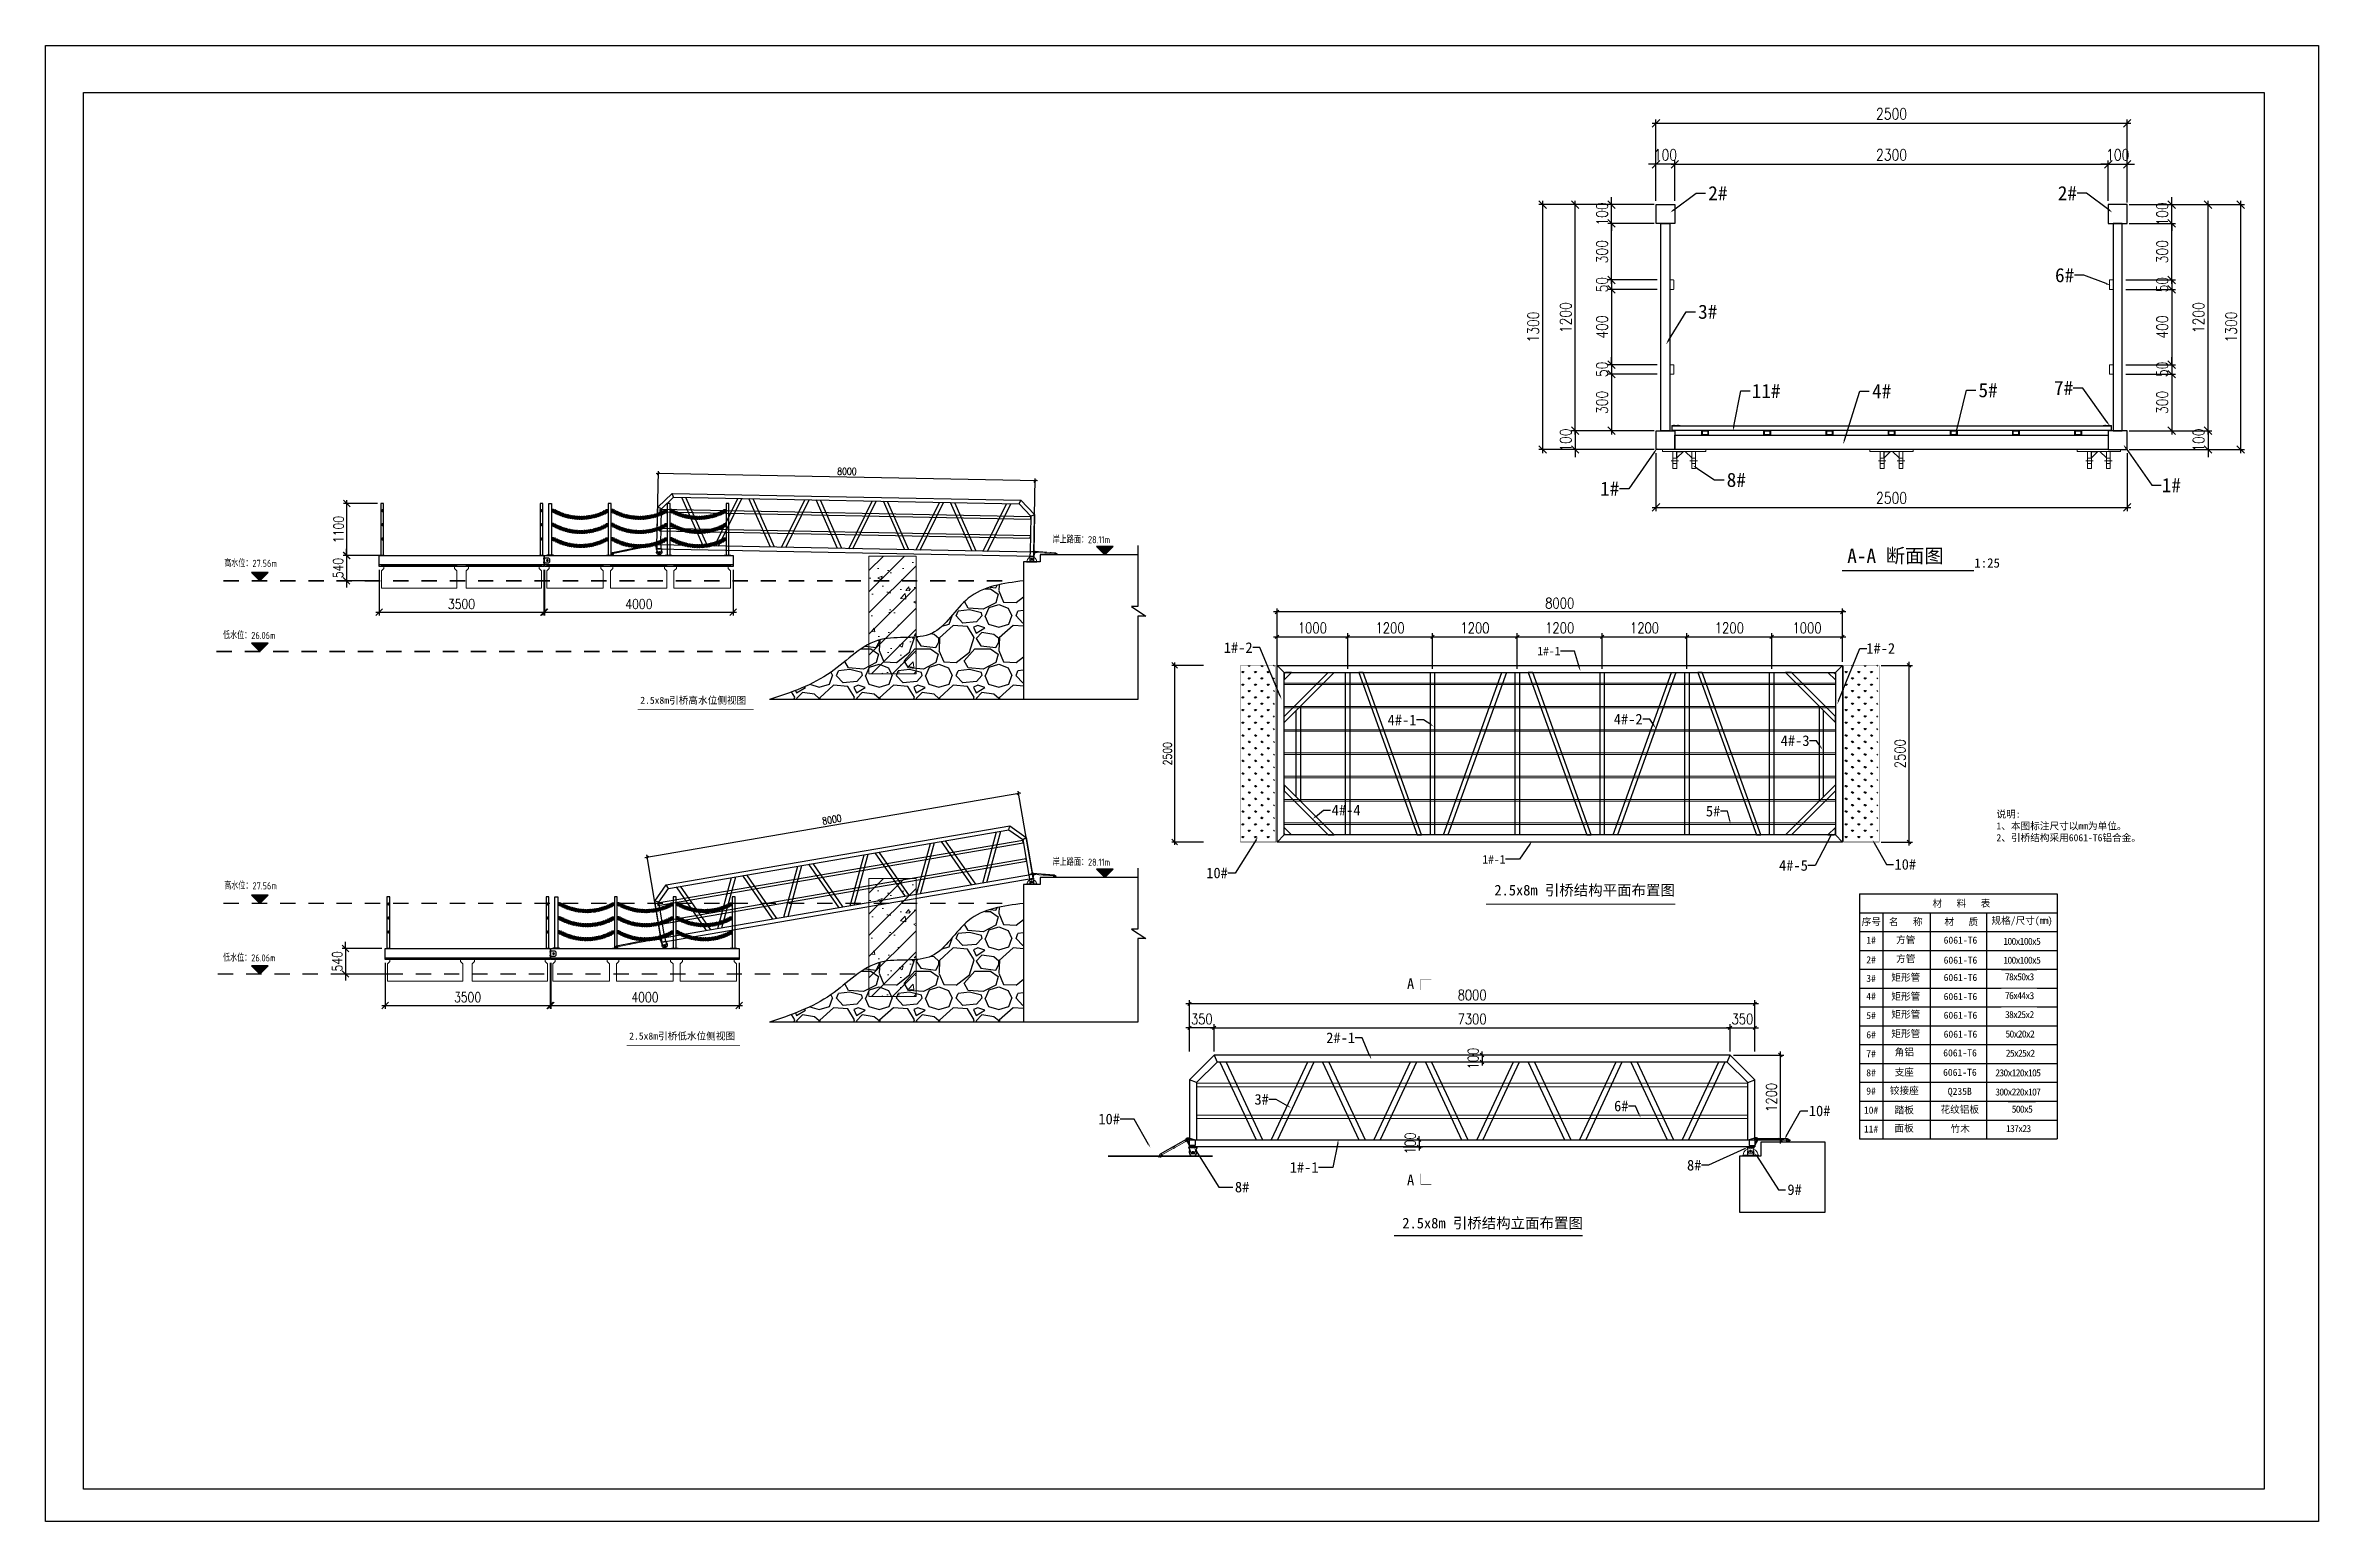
# Model space of a CAD drawing. Extents: x 8238 to 123366, y -35216 to 128109.
# Drawn here: x 75118 to 123366, y 29665 to 61005 of the extents above; entities that cross this region are included whole.
import ezdxf
from ezdxf import colors
from ezdxf.entities.mleader import LeaderData, LeaderLine
from ezdxf.enums import TextEntityAlignment as Align
from ezdxf.math import Vec2, Vec3

# ---------------------------------------------------------------- set-up
doc = ezdxf.new("R2010")
doc.units = 0
doc.header["$LTSCALE"] = 1000
doc.header["$MEASUREMENT"] = 0
for name, pattern in [('CENTER', [2, 1.25, -0.25, 0.25, -0.25]), ('CENTER2', [28.575, 19.05, -3.175, 3.175, -3.175]), ('DASHDOT', [1, 0.5, -0.25, 0, -0.25])]:
    doc.linetypes.add(name, pattern=pattern)
for name, color, linetype, lineweight in [('CAXA0', 7, 'Continuous', 70), ('加强板', 140, 'Continuous', 18), ('图框', 7, 'Continuous', 13), ('型材', 7, 'Continuous', 15), ('文本', 3, 'Continuous', 13), ('浮箱', 160, 'Continuous', 20), ('结构', 52, 'Continuous', 18), ('铝斜撑', 241, 'Continuous', 9), ('铝龙骨', 7, 'Continuous', 9)]:
    doc.layers.add(name, color=color, linetype=linetype, lineweight=lineweight)
for name, color, linetype in [('hjh350-1200', 170, 'Continuous'), ('打印图框', 255, 'Continuous'), ('文字', 7, 'Continuous'), ('标注', 9, 'Continuous'), ('连接端梁', 130, 'Continuous'), ('铝横梁', 220, 'Continuous'), ('铝通', 4, 'Continuous'), ('面板', 44, 'Continuous')]:
    doc.layers.add(name, color=color, linetype=linetype)
doc.styles.add('Arial', font='')
doc.styles.add('HZTXT', font='txtw.shx', dxfattribs={"width": 0.8, "bigfont": 'hztxtw.shx'})
doc.styles.get("Standard").update_dxf_attribs({"font": 'gbenor.shx', "bigfont": 'gbcbig.shx'})
doc.styles.add('宋体', font='')
doc.styles.get('Arial').set_extended_font_data('STXihei')
doc.styles.get('宋体').set_extended_font_data('SimSun')
doc.dimstyles.new('DIM-40', dxfattribs={"dimscale": 40, "dimtxt": 3, "dimasz": 2, "dimexe": 1, "dimexo": 1, "dimgap": 1, "dimtad": 1, "dimdec": 1, "dimdsep": 46, "dimtxsty": 'HZTXT', "dimblk": 'OBLIQUE', "dimcen": 0, "dimdle": 1, "dimclrd": 9, "dimclre": 9, "dimclrt": 2, "dimadec": 1, "dimazin": 0, "dimtfac": 1, "dimtdec": 1, "dimtix": 1, "dimtmove": 2, "dimatfit": 3, "dimldrblk": 'OBLIQUE', "dimfxl": 15, "dimtolj": 1, "dimtzin": 0, "dimarcsym": 1})
doc.dimstyles.new('DIM-40-SC0.5', dxfattribs={"dimscale": 40, "dimtxt": 3, "dimasz": 2, "dimexe": 1, "dimexo": 1, "dimgap": 1, "dimtad": 1, "dimdec": 1, "dimlfac": 0.5, "dimdsep": 46, "dimtxsty": 'HZTXT', "dimblk": 'OBLIQUE', "dimcen": 0, "dimdle": 1, "dimclrd": 9, "dimclre": 9, "dimclrt": 2, "dimadec": 1, "dimazin": 0, "dimtfac": 1, "dimtdec": 1, "dimtix": 1, "dimtmove": 2, "dimatfit": 3, "dimldrblk": 'OBLIQUE', "dimfxl": 10, "dimtolj": 1, "dimtzin": 0, "dimarcsym": 1})
doc.dimstyles.new('DIM-50', dxfattribs={"dimscale": 50, "dimtxt": 3, "dimasz": 1, "dimexe": 1, "dimexo": 1, "dimgap": 1, "dimtad": 1, "dimdec": 1, "dimdsep": 46, "dimtxsty": 'HZTXT', "dimblk": 'OBLIQUE', "dimblk1": 'ARCHTICK', "dimblk2": 'OBLIQUE', "dimcen": 0, "dimdle": 1, "dimclrd": 9, "dimclre": 9, "dimclrt": 2, "dimadec": 1, "dimazin": 0, "dimtfac": 1, "dimtdec": 1, "dimtix": 1, "dimtmove": 2, "dimatfit": 3, "dimldrblk": 'OBLIQUE', "dimfxl": 15, "dimtolj": 1, "dimtzin": 0, "dimarcsym": 1})
doc.dimstyles.new('DIM-70', dxfattribs={"dimscale": 70, "dimtxt": 3, "dimasz": 2, "dimexe": 1, "dimexo": 1, "dimgap": 1, "dimtad": 1, "dimdec": 1, "dimdsep": 46, "dimtxsty": 'HZTXT', "dimblk": 'OBLIQUE', "dimcen": 0, "dimdle": 1, "dimclrd": 9, "dimclre": 9, "dimclrt": 2, "dimadec": 1, "dimazin": 0, "dimtfac": 1, "dimtdec": 1, "dimtix": 1, "dimtmove": 2, "dimatfit": 3, "dimldrblk": 'OBLIQUE', "dimfxl": 15, "dimtolj": 1, "dimtzin": 0, "dimarcsym": 1})

msp = doc.modelspace()

# ---------------------------------------------------------------- texts
for s, p in [('岸上路面：28.11m', (96497.13, 50436.24)), ('高水位：27.56m', (78912.98, 49933.89)), ('低水位：26.06m', (78886.78, 48403.74)), ('岸上路面：28.11m', (96497.13, 43588.54)), ('高水位：27.56m', (78912.98, 43086.19)), ('低水位：26.06m', (78886.78, 41556.04))]:
    msp.add_text(s, height=150).set_placement(p)
at = {"layer": '文字', "color": 0, "insert": (118451.75, 44424.93, 0), "char_height": 150, "attachment_point": 5, "style": 'Arial'}
msp.add_mtext_dynamic_manual_height_columns('\\pxql;说明:\\P1、本图标注尺寸以mm为单位。\\P2、引桥结构采用6061-T6铝合金。', width=3843.0578, gutter_width=12.5, heights=[0], dxfattribs=at)
at = {"layer": '文字', "color": 0, "char_height": 150, "attachment_point": 5, "style": 'Arial'}
for s, insert in [('序号', (113873.45, 42390.12, 0)), ('名   称', (114604.34, 42390.12, 0)), ('材   料   表', (115784.66, 42782.3, 0)), ('材   质', (115783.09, 42390.12, 0)), ('规格/尺寸({\\T0.85;mm})', (117072.32, 42405.52, 0)), ('1#', (113868.63, 42007.67, 0)), ('方管', (114604.94, 42007.67, 0)), ('6061-T6', (115765.4, 42007.67, 0)), ('2#', (113868.63, 41592.6, 0)), ('方管', (114604.94, 41607.67, 0)), ('6061-T6', (115765.4, 41583.43, 0)), ('3#', (113868.63, 41196.58, 0)), ('矩形管', (114604.94, 41207.67, 0)), ('6061-T6', (115765.4, 41215.04, 0)), ('4#', (113868.63, 40817.82, 0)), ('矩形管', (114604.94, 40805.65, 0)), ('矩形管', (114604.94, 40423.79, 0)), ('6061-T6', (115765.4, 40811.38, 0)), ('5#', (113868.63, 40407.87, 0)), ('6#', (113868.63, 39998.83, 0)), ('矩形管', (114604.94, 40014.74, 0)), ('6061-T6', (115765.4, 40413.05, 0)), ('6061-T6', (115765.4, 40011.64, 0)), ('7#', (113868.63, 39599.3, 0)), ('角铝', (114574.52, 39622.93, 0)), ('6061-T6', (115756.63, 39614, 0)), ('8#', (113868.63, 39191.4, 0)), ('支座', (114572.93, 39197.36, 0)), ('6061-T6', (115753.48, 39200.94, 0)), ('9#', (113868.63, 38804.94, 0)), ('铰接座', (114572.93, 38808.33, 0)), ('Q235B', (115751.67, 38780.31, 0)), ('10#', (113868.63, 38399.41, 0)), ('踏板', (114572.93, 38394.56, 0)), ('{\\fSimSun|b0|i0|c134|p2;花纹铝板}', (115751.47, 38406.74, 0)), ('11#', (113868.63, 37999.41, 0)), ('面板', (114569.94, 38007.97, 0)), ('竹木', (115760.15, 37998.32, 0))]:
    msp.add_mtext(s, dxfattribs=dict(at, insert=insert))
at = {"layer": '文字', "color": 0, "insert": (117013.81, 41230.51, 0), "char_height": 150, "attachment_point": 5, "style": 'Arial', "bg_fill": 2}
msp.add_mtext('{\\T0.85;78x50x3}', dxfattribs=at)
at = {"layer": '文本', "style": '宋体'}
for s, p in [('2.5x8m引桥高水位侧视图', (87743.24, 47101.88)), ('2.5x8m引桥低水位侧视图', (87508.53, 39972.34))]:
    msp.add_text(s, height=150, dxfattribs=at).set_placement(p, align=Align.MIDDLE_LEFT)

# ---------------------------------------------------------------- blocks, each defined once
blk = doc.blocks.new('GW-R')
at = {"color": 3, "linetype": 'CENTER2'}
for p, q in [((8398, 1960), (8368, 1960)), ((8383, 1945), (8383, 1975))]:
    blk.add_line(p, q, dxfattribs=at)
at = {"color": 1, "linetype": 'CENTER', "ltscale": 0.52}
for p, q in [((8369, 1960), (8397, 1960)), ((8383, 1974), (8383, 1946))]:
    blk.add_line(p, q, dxfattribs=at)
blk.add_lwpolyline([(8443, 2035), (8323, 2035), (8323, 2025), (8443, 2025)], close=True)
at = {"color": 0}
for points in [[(8360, 1942), (8323, 2025)], [(8406, 1942), (8443, 2025)]]:
    blk.add_lwpolyline(points, dxfattribs=at)
blk.add_lwpolyline([(8406, 1942, -0.317501), (8397, 1935), (8370, 1935, -0.317501), (8360, 1942)], format="xyb")
blk.add_circle((8383, 1960), 9)
blk.add_circle((8383, 1960), 9)
blk.add_arc((8383, 1960), 55, 144.9944, 35.0056)
blk = doc.blocks.new('A$C1CD0366B')
at = {"color": 1, "linetype": 'CENTER', "ltscale": 0.52}
for p, q in [((46, 50), (74, 50)), ((60, 36), (60, 64))]:
    blk.add_line(p, q, dxfattribs=at)
blk.add_lwpolyline([(0, 100), (0, 0), (10, 0), (10, 100)], close=True)
blk.add_lwpolyline([(10, 100), (87, 74, -0.315452), (90, 69), (90, 31, -0.315452), (87, 26), (10, 0)], format="xyb")
blk.add_circle((60, 50), 11)
blk = doc.blocks.new('*U283')
at = {"layer": '铝横梁'}
for points in [[(-163, -510), (-638, 510)], [(-75, -510), (-550, 510)], [(75, -510), (550, 510)], [(163, -510), (638, 510)]]:
    blk.add_lwpolyline(points, dxfattribs=at)
blk = doc.blocks.new('*U284')
at = {"color": 0, "linetype": 'ByBlock', "lineweight": -2, "transparency": 16777216}
for p in [(0, 0), (1427, 0), (2854, 0), (4281, 0), (5708, 0)]:
    blk.add_blockref('*U283', p, dxfattribs=at)
blk = doc.blocks.new('GW')
at = {"color": 3}
for points in [[(1209734, 2417378), (1209734, 2418178), (1209434, 2418478), (1202034, 2418478), (1201734, 2418178), (1201734, 2417378)], [(1201814, 2418145), (1201734, 2418178)], [(1209654, 2417378), (1209654, 2418145), (1209401, 2418398), (1202067, 2418398), (1201814, 2418145), (1201814, 2417378)], [(1202067, 2418398), (1202034, 2418478)], [(1209401, 2418398), (1209434, 2418478)], [(1209654, 2418145), (1209734, 2418178)]]:
    blk.add_lwpolyline(points, dxfattribs=at)
for points in [[(1201814, 2418128), (1209686, 2418128), (1209686, 2418078), (1201814, 2418078)], [(1201814, 2417728), (1209686, 2417728), (1209686, 2417678), (1201814, 2417678)]]:
    blk.add_lwpolyline(points, close=True)
blk.add_lwpolyline([(1201734, 2417378), (1209734, 2417378), (1209734, 2417298), (1201734, 2417298)], close=True, dxfattribs=at)
at = {"layer": '铝通'}
for points in [[(1201722, 2417404), (1201814, 2417378), (1201814, 2417298), (1201734, 2417298), (1201702, 2417379)], [(1209747, 2417404), (1209654, 2417378), (1209654, 2417298), (1209734, 2417298), (1209767, 2417379)]]:
    blk.add_lwpolyline(points, dxfattribs=at)
for points in [[(1201734, 2417378), (1201734, 2417322), (1201724, 2417322), (1201714, 2417378)], [(1209734, 2417378), (1209734, 2417322), (1209744, 2417322), (1209754, 2417378)]]:
    blk.add_lwpolyline(points, close=True, dxfattribs=at)
for centre in [(1201716, 2417388), (1209753, 2417388)]:
    blk.add_circle(centre, 7, dxfattribs=at)
for centre, start, end in [((1201716, 2417388), 69.0024, 213.7395), ((1209753, 2417388), 326.2605, 110.9976)]:
    blk.add_arc(centre, 17, start, end, dxfattribs=at)
for name, p in [('*U284', (1202882, 2417888)), ('GW-R', (1201301, 2415263))]:
    blk.add_blockref(name, p)
at = {"layer": '图框', "rotation": 270.000000000001}
blk.add_blockref('A$C1CD0366B', (1201724, 2417298), dxfattribs=at)
blk = doc.blocks.new('*U337')
at = {"layer": '浮箱'}
blk.add_lwpolyline([(-800, -250), (800, -250), (800, 120), (750, 170), (750, 220), (800, 220), (800, 250), (-800, 250), (-800, 220), (-750, 220), (-750, 170), (-800, 120)], close=True, dxfattribs=at)
blk.add_lwpolyline([(-750, 220), (750, 220)], dxfattribs=at)
blk = doc.blocks.new('*U338')
at = {"color": 0, "linetype": 'ByBlock', "lineweight": -2, "transparency": 16777216}
for p in [(0, 0), (1800, 0)]:
    blk.add_blockref('*U337', p, dxfattribs=at)
blk = doc.blocks.new('*U325')
at = {"layer": '浮箱'}
blk.add_lwpolyline([(-600, -250), (600, -250), (600, 120), (550, 170), (550, 220), (600, 220), (600, 250), (-600, 250), (-600, 220), (-550, 220), (-550, 170), (-600, 120)], close=True, dxfattribs=at)
blk.add_lwpolyline([(-550, 220), (550, 220)], dxfattribs=at)
blk = doc.blocks.new('*U326')
at = {"color": 0, "linetype": 'ByBlock', "lineweight": -2, "transparency": 16777216}
for p in [(0, 0), (1350, 0), (2700, 0)]:
    blk.add_blockref('*U325', p, dxfattribs=at)
blk = doc.blocks.new('*U341')
at = {"color": 5, "const_width": 30}
blk.add_lwpolyline([(166, 0), (-166, 0)], dxfattribs=at)
blk = doc.blocks.new('*U342')
at = {"color": 0, "linetype": 'ByBlock', "lineweight": -2, "transparency": 16777216}
for p in [(0, 0), (600, 0), (1200, 0), (1800, 0), (2400, 0), (3000, 0), (3600, 0), (4200, 0), (4800, 0), (5400, 0), (6000, 0), (6600, 0), (7200, 0), (7800, 0), (8400, 0), (9000, 0), (9600, 0), (10200, 0), (10800, 0), (11400, 0), (12000, 0), (12600, 0), (13200, 0)]:
    blk.add_blockref('*U341', p, dxfattribs=at)
blk = doc.blocks.new('*U339')
at = {"color": 5, "const_width": 30}
blk.add_lwpolyline([(166, 0), (-166, 0)], dxfattribs=at)
blk = doc.blocks.new('*U340')
at = {"color": 0, "linetype": 'ByBlock', "lineweight": -2, "transparency": 16777216}
for p in [(0, 0), (600, 0), (1200, 0), (1800, 0), (2400, 0), (3000, 0), (3600, 0), (4200, 0), (4800, 0), (5400, 0), (6000, 0), (6600, 0), (7200, 0), (7800, 0), (8400, 0), (9000, 0), (9600, 0), (10200, 0), (10800, 0), (11400, 0), (12000, 0), (12600, 0), (13200, 0), (13800, 0), (14400, 0), (15000, 0), (15600, 0), (16200, 0)]:
    blk.add_blockref('*U339', p, dxfattribs=at)
blk = doc.blocks.new('JAGZZ')
at = {"color": 1, "linetype": 'CENTER2'}
for p, q in [((524725, 12996), (524689, 12996)), ((524707, 12979), (524707, 13014))]:
    blk.add_line(p, q, dxfattribs=at)
at = {"layer": '结构', "color": 4}
for p, q in [((524597, 12929), (524597, 12941)), ((524817, 12941), (524597, 12941)), ((524817, 12929), (524597, 12929)), ((524817, 12929), (524817, 12941))]:
    blk.add_line(p, q, dxfattribs=at)
for points in [[(524670, 12941), (524670, 13001), (524662, 13001), (524662, 12941)], [(524744, 12941), (524744, 13001), (524752, 13001), (524752, 12941)]]:
    blk.add_lwpolyline(points, close=True, dxfattribs=at)
at = {"layer": '结构'}
blk.add_circle((524707, 12996), 13, dxfattribs=at)
at = {"layer": '结构', "color": 4}
blk.add_arc((524707, 12931), 106, 5.7248, 174.2752, dxfattribs=at)
blk = doc.blocks.new('*U331')
at = {"color": 5, "const_width": 30}
blk.add_lwpolyline([(166, 0), (-166, 0)], dxfattribs=at)
blk = doc.blocks.new('*U332')
at = {"color": 0, "linetype": 'ByBlock', "lineweight": -2, "transparency": 16777216}
for p in [(0, 0), (600, 0), (1200, 0), (1800, 0), (2400, 0), (3000, 0), (3600, 0), (4200, 0), (4800, 0), (5400, 0), (6000, 0), (6600, 0), (7200, 0), (7800, 0), (8400, 0), (9000, 0), (9600, 0), (10200, 0), (10800, 0), (11400, 0), (12000, 0), (12600, 0), (13200, 0)]:
    blk.add_blockref('*U331', p, dxfattribs=at)
blk = doc.blocks.new('*U333')
at = {"color": 5, "const_width": 30}
blk.add_lwpolyline([(166, 0), (-166, 0)], dxfattribs=at)
blk = doc.blocks.new('*U334')
at = {"color": 0, "linetype": 'ByBlock', "lineweight": -2, "transparency": 16777216}
for p in [(0, 0), (600, 0), (1200, 0), (1800, 0), (2400, 0), (3000, 0), (3600, 0), (4200, 0), (4800, 0), (5400, 0), (6000, 0), (6600, 0), (7200, 0), (7800, 0), (8400, 0), (9000, 0), (9600, 0), (10200, 0), (10800, 0), (11400, 0), (12000, 0), (12600, 0), (13200, 0), (13800, 0), (14400, 0), (15000, 0), (15600, 0), (16200, 0)]:
    blk.add_blockref('*U333', p, dxfattribs=at)
blk = doc.blocks.new('_Oblique')
at = {"color": 0, "linetype": 'ByBlock', "lineweight": -2}
blk.add_line((-0.5, -0.5), (0.5, 0.5), dxfattribs=at)
blk = doc.blocks.new('*D471')
at = {"color": 9, "lineweight": -2, "transparency": 16777216}
for p, q in [((96176, 51758), (88078, 51917)), ((88098, 50371), (88129, 51966)), ((96096, 50214), (96127, 51809))]:
    blk.add_line(p, q, dxfattribs=at)
at = {"layer": 'Defpoints', "color": 0, "transparency": 16777216}
for p in [(88128, 51916), (88097, 50321), (96095, 50164)]:
    blk.add_point(p, dxfattribs=at)
at = {"color": 9, "lineweight": -2, "transparency": 16777216, "xscale": 50, "yscale": 50, "zscale": 50}
for p, rotation in [((88128, 51916), 178.8760796570561), ((96126, 51759), 358.8760796570561)]:
    blk.add_blockref('_Oblique', p, dxfattribs=dict(at, rotation=rotation))
at = {"color": 2, "transparency": 16777216, "insert": (92130, 51962), "char_height": 150, "attachment_point": 5, "rotation": 358.8761, "style": 'HZTXT'}
blk.add_mtext('\\A1;8000', dxfattribs=at)
blk = doc.blocks.new('_ArchTick')
at = {"color": 0, "linetype": 'ByBlock', "const_width": 0.4}
blk.add_lwpolyline([(-0.5, -0.5), (0.5, 0.5)], dxfattribs=at)
blk = doc.blocks.new('*D472')
at = {"color": 9, "lineweight": -2, "transparency": 16777216}
for p, q in [((95823, 45131), (87840, 43760)), ((96075, 43372), (95766, 45172)), ((88190, 42018), (87881, 43818))]:
    blk.add_line(p, q, dxfattribs=at)
at = {"layer": 'Defpoints', "color": 0, "transparency": 16777216}
for p in [(87890, 43768), (96083, 43323), (88199, 41969)]:
    blk.add_point(p, dxfattribs=at)
at = {"color": 9, "lineweight": -2, "transparency": 16777216, "xscale": 50, "yscale": 50, "zscale": 50}
for p, rotation in [((95774, 45123), 9.746884689865425), ((87890, 43768), 189.7468846898654)]:
    blk.add_blockref('_Oblique', p, dxfattribs=dict(at, rotation=rotation))
at = {"color": 2, "transparency": 16777216, "insert": (91811, 44569), "char_height": 150, "attachment_point": 5, "rotation": 9.7469, "style": 'HZTXT'}
blk.add_mtext('\\A1;8000', dxfattribs=at)
blk = doc.blocks.new('ZZ-2')
blk.add_lwpolyline([(125607, 24331), (125517, 24331), (125497, 24311), (125497, 24236), (125517, 24216), (125607, 24216)])
blk.add_lwpolyline([(125617, 24211), (125607, 24211), (125607, 24336), (125617, 24336)], close=True)
blk.add_circle((125542, 24274), 18)
at = {"layer": 'Defpoints', "color": 1, "linetype": 'CENTER', "ltscale": 5}
for points in [[(125519, 24274), (125565, 24274)], [(125542, 24297), (125542, 24251)]]:
    blk.add_lwpolyline(points, dxfattribs=at)
at = {"layer": 'Defpoints', "color": 1, "linetype": 'CENTER', "ltscale": 2}
for points in [[(125602, 24311), (125612, 24311), (125622, 24311)], [(125602, 24236), (125612, 24236), (125622, 24236)]]:
    blk.add_lwpolyline(points, dxfattribs=at)
for points in [[(125617, 24302), (125617, 24320), (125607, 24320), (125607, 24302)], [(125617, 24227), (125617, 24245), (125607, 24245), (125607, 24227)]]:
    blk.add_lwpolyline(points, close=True, dxfattribs=at)
blk = doc.blocks.new('A$C32F71815')
at = {"layer": '铝斜撑', "linetype": 'Continuous'}
for p, q in [((3, 20), (0, 20)), ((0, 20), (0, 0)), ((40, 0), (0, 0)), ((3, 20), (3, 3)), ((40, 3), (3, 3)), ((40, 0), (40, 3))]:
    blk.add_line(p, q, dxfattribs=at)
blk = doc.blocks.new('A$C42B83C84')
at = {"layer": '图框', "lineweight": 0}
h = blk.add_hatch(dxfattribs=at)
h.set_pattern_fill('ANSI31', color=256, scale=0.5, style=0)
h.set_pattern_definition([(45, (82514.4754, -36464.1272), (-1.122532015, 1.122532015), [])])
edge = h.paths.add_edge_path(flags=17)
edge.add_arc((15, 30), 6.5, 0, 360)
edge = h.paths.add_edge_path()
edge.add_arc((15, 30), 10, 0, 360)
for p, q in [((0, 25), (0, 45)), ((0, 45), (458, 45)), ((5, 25), (0, 25)), ((5, 40), (5, 25)), ((457, 40), (5, 40)), ((457, 40), (497, 15)), ((458, 45), (500, 19)), ((462, 7), (462, 23)), ((467, 7), (467, 23)), ((497, 15), (500, 19))]:
    blk.add_line(p, q, dxfattribs=at)
for points in [[(29, 20), (29, 40), (444, 40), (444, 20)], [(59, 40), (59, 20), (29, 20), (29, 40)], [(259, 40), (259, 20), (229, 20), (229, 40)]]:
    blk.add_lwpolyline(points, close=True, dxfattribs=at)
blk.add_lwpolyline([(444, 20), (444, 10, 0.414214), (454, 0), (474, 0, 0.414214), (484, 10), (484, 20)], format="xyb", dxfattribs=at)
blk.add_lwpolyline([(458, 0), (458, 7), (470, 7), (470, 0)], dxfattribs=at)
for radius in [10, 6.5]:
    blk.add_circle((15, 30), radius, dxfattribs=at)
blk.add_blockref('A$C32F71815', (444, 20), dxfattribs=at)
blk = doc.blocks.new('tb')
at = {"lineweight": 0}
h = blk.add_hatch(dxfattribs=at)
h.set_pattern_fill('ANSI31', color=256, scale=0.125, style=0)
h.set_pattern_definition([(45, (-488846.90197, 126237.06756), (-0.2806330038, 0.28063300377), [])])
edge = h.paths.add_edge_path(flags=17)
edge.add_arc((0, 0), 6.5, 0, 360)
edge = h.paths.add_edge_path()
edge.add_arc((0, 0), 10, 0, 360)
for p, q in [((-15, -5), (-15, 15)), ((-15, 15), (943, 15)), ((-10, 10), (-10, -5)), ((942, 10), (-10, 10)), ((942, 10), (982, -16)), ((943, 15), (985, -12)), ((-10, -5), (-15, -5)), ((927, -10), (927, -20)), ((937, -30), (957, -30)), ((941, -23), (953, -23)), ((941, -30), (941, -23)), ((945, -23), (945, -7)), ((950, -23), (950, -7)), ((953, -30), (953, -23)), ((967, -10), (967, -20)), ((982, -16), (985, -12))]:
    blk.add_line(p, q, dxfattribs=at)
for points in [[(14, -10), (14, 10), (927, 10), (927, -10)], [(44, 10), (44, -10), (14, -10), (14, 10)], [(356, 10), (356, -10), (326, -10), (326, 10)], [(668, 10), (668, -10), (638, -10), (638, 10)]]:
    blk.add_lwpolyline(points, close=True, dxfattribs=at)
for radius in [10, 6.5]:
    blk.add_circle((0, 0), radius, dxfattribs=at)
for centre, start, end in [((937, -20), 180, 270), ((957, -20), 270, 0)]:
    blk.add_arc(centre, 10, start, end, dxfattribs=at)
blk.add_blockref('A$C32F71815', (927, -10), dxfattribs=at)
blk = doc.blocks.new('*U327')
at = {"layer": '浮箱'}
blk.add_lwpolyline([(-800, -250), (800, -250), (800, 120), (750, 170), (750, 220), (800, 220), (800, 250), (-800, 250), (-800, 220), (-750, 220), (-750, 170), (-800, 120)], close=True, dxfattribs=at)
blk.add_lwpolyline([(-750, 220), (750, 220)], dxfattribs=at)
blk = doc.blocks.new('*U328')
at = {"color": 0, "linetype": 'ByBlock', "lineweight": -2, "transparency": 16777216}
for p in [(0, 0), (1800, 0)]:
    blk.add_blockref('*U327', p, dxfattribs=at)
blk = doc.blocks.new('*U329')
at = {"layer": '浮箱'}
blk.add_lwpolyline([(-600, -250), (600, -250), (600, 120), (550, 170), (550, 220), (600, 220), (600, 250), (-600, 250), (-600, 220), (-550, 220), (-550, 170), (-600, 120)], close=True, dxfattribs=at)
blk.add_lwpolyline([(-550, 220), (550, 220)], dxfattribs=at)
blk = doc.blocks.new('*U330')
at = {"color": 0, "linetype": 'ByBlock', "lineweight": -2, "transparency": 16777216}
for p in [(0, 0), (1350, 0), (2700, 0)]:
    blk.add_blockref('*U329', p, dxfattribs=at)
blk = doc.blocks.new('*D460')
at = {"color": 9, "lineweight": -2, "transparency": 16777216}
for p, q in [((82258, 41830), (81417, 41830)), ((81487, 41830), (81487, 41970)), ((81487, 41830), (81487, 41290)), ((82637, 41290), (81417, 41290)), ((81487, 41290), (81487, 41150))]:
    blk.add_line(p, q, dxfattribs=at)
at = {"layer": 'Defpoints', "color": 0, "transparency": 16777216}
for p in [(82328, 41830), (81487, 41290), (82707, 41290)]:
    blk.add_point(p, dxfattribs=at)
at = {"color": 9, "lineweight": -2, "transparency": 16777216, "xscale": 140, "yscale": 140, "zscale": 140}
for p, rotation in [((81487, 41830), 270), ((81487, 41290), 90)]:
    blk.add_blockref('_Oblique', p, dxfattribs=dict(at, rotation=rotation))
at = {"color": 2, "transparency": 16777216, "insert": (81312, 41560), "char_height": 210, "attachment_point": 5, "rotation": 90, "style": 'HZTXT'}
blk.add_mtext('\\A1;540', dxfattribs=at)
blk = doc.blocks.new('*D367')
at = {"color": 9, "lineweight": -2, "transparency": 16777216}
for p, q in [((82258, 50178), (81436, 50178)), ((81506, 50178), (81506, 50318)), ((81506, 50178), (81506, 49638)), ((81980, 49638), (81436, 49638)), ((81506, 49638), (81506, 49498))]:
    blk.add_line(p, q, dxfattribs=at)
at = {"layer": 'Defpoints', "color": 0, "transparency": 16777216}
for p in [(82328, 50178), (81506, 49638), (82050, 49638)]:
    blk.add_point(p, dxfattribs=at)
at = {"color": 9, "lineweight": -2, "transparency": 16777216, "xscale": 140, "yscale": 140, "zscale": 140}
for p, rotation in [((81506, 50178), 270), ((81506, 49638), 90)]:
    blk.add_blockref('_Oblique', p, dxfattribs=dict(at, rotation=rotation))
at = {"color": 2, "transparency": 16777216, "insert": (81331, 49908), "char_height": 210, "attachment_point": 5, "rotation": 90, "style": 'HZTXT'}
blk.add_mtext('\\A1;540', dxfattribs=at)
blk = doc.blocks.new('*D368')
at = {"color": 9, "lineweight": -2, "transparency": 16777216}
for p, q in [((82199, 49872), (82199, 48900)), ((85699, 49872), (85699, 48900)), ((82129, 48970), (85769, 48970))]:
    blk.add_line(p, q, dxfattribs=at)
at = {"layer": 'Defpoints', "color": 0, "transparency": 16777216}
for p in [(82199, 49942), (85699, 49942), (85699, 48970)]:
    blk.add_point(p, dxfattribs=at)
at = {"color": 9, "lineweight": -2, "transparency": 16777216, "xscale": 140, "yscale": 140, "zscale": 140, "rotation": 180}
blk.add_blockref('_Oblique', (82199, 48970), dxfattribs=at)
at = {"color": 9, "lineweight": -2, "transparency": 16777216, "xscale": 140, "yscale": 140, "zscale": 140}
blk.add_blockref('_Oblique', (85699, 48970), dxfattribs=at)
at = {"color": 2, "transparency": 16777216, "insert": (83949, 49145), "char_height": 210, "attachment_point": 5, "style": 'HZTXT'}
blk.add_mtext('\\A1;3500', dxfattribs=at)
blk = doc.blocks.new('*D369')
at = {"color": 9, "lineweight": -2, "transparency": 16777216}
for p, q in [((85714, 49872), (85714, 48900)), ((89714, 49872), (89714, 48900)), ((85644, 48970), (89784, 48970))]:
    blk.add_line(p, q, dxfattribs=at)
at = {"layer": 'Defpoints', "color": 0, "transparency": 16777216}
for p in [(85714, 49942), (89714, 49942), (89714, 48970)]:
    blk.add_point(p, dxfattribs=at)
at = {"color": 9, "lineweight": -2, "transparency": 16777216, "xscale": 140, "yscale": 140, "zscale": 140, "rotation": 180}
blk.add_blockref('_Oblique', (85714, 48970), dxfattribs=at)
at = {"color": 9, "lineweight": -2, "transparency": 16777216, "xscale": 140, "yscale": 140, "zscale": 140}
blk.add_blockref('_Oblique', (89714, 48970), dxfattribs=at)
at = {"color": 2, "transparency": 16777216, "insert": (87714, 49145), "char_height": 210, "attachment_point": 5, "style": 'HZTXT'}
blk.add_mtext('\\A1;4000', dxfattribs=at)
blk = doc.blocks.new('*D370')
at = {"color": 9, "lineweight": -2, "transparency": 16777216}
for p, q in [((82328, 41525), (82328, 40552)), ((85828, 41525), (85828, 40552)), ((82258, 40622), (85898, 40622))]:
    blk.add_line(p, q, dxfattribs=at)
at = {"layer": 'Defpoints', "color": 0, "transparency": 16777216}
for p in [(82328, 41595), (85828, 41595), (85828, 40622)]:
    blk.add_point(p, dxfattribs=at)
at = {"color": 9, "lineweight": -2, "transparency": 16777216, "xscale": 140, "yscale": 140, "zscale": 140, "rotation": 180}
blk.add_blockref('_Oblique', (82328, 40622), dxfattribs=at)
at = {"color": 9, "lineweight": -2, "transparency": 16777216, "xscale": 140, "yscale": 140, "zscale": 140}
blk.add_blockref('_Oblique', (85828, 40622), dxfattribs=at)
at = {"color": 2, "transparency": 16777216, "insert": (84078, 40797), "char_height": 210, "attachment_point": 5, "style": 'HZTXT'}
blk.add_mtext('\\A1;3500', dxfattribs=at)
blk = doc.blocks.new('*D371')
at = {"color": 9, "lineweight": -2, "transparency": 16777216}
for p, q in [((85843, 41525), (85843, 40552)), ((89843, 41525), (89843, 40552)), ((85773, 40622), (89913, 40622))]:
    blk.add_line(p, q, dxfattribs=at)
at = {"layer": 'Defpoints', "color": 0, "transparency": 16777216}
for p in [(85843, 41595), (89843, 41595), (89843, 40622)]:
    blk.add_point(p, dxfattribs=at)
at = {"color": 9, "lineweight": -2, "transparency": 16777216, "xscale": 140, "yscale": 140, "zscale": 140, "rotation": 180}
blk.add_blockref('_Oblique', (85843, 40622), dxfattribs=at)
at = {"color": 9, "lineweight": -2, "transparency": 16777216, "xscale": 140, "yscale": 140, "zscale": 140}
blk.add_blockref('_Oblique', (89843, 40622), dxfattribs=at)
at = {"color": 2, "transparency": 16777216, "insert": (87843, 40797), "char_height": 210, "attachment_point": 5, "style": 'HZTXT'}
blk.add_mtext('\\A1;4000', dxfattribs=at)
blk = doc.blocks.new('*U136')
blk.add_lwpolyline([(-25, 25), (-25, -25), (15, -25), (25, -15), (25, 15), (15, 25), (-25, 25)])
blk.add_circle((0, 0), 10)
blk = doc.blocks.new('*U137')
at = {"color": 0, "linetype": 'ByBlock', "lineweight": -2, "transparency": 16777216}
for p in [(0, 600), (0, 300), (0, 0)]:
    blk.add_blockref('*U136', p, dxfattribs=at)
blk = doc.blocks.new('*U134')
blk.add_lwpolyline([(-25, 25), (-25, -25), (15, -25), (25, -15), (25, 15), (15, 25), (-25, 25)])
blk.add_circle((0, 0), 10)
blk = doc.blocks.new('*U135')
at = {"color": 0, "linetype": 'ByBlock', "lineweight": -2, "transparency": 16777216}
for p in [(0, 600), (0, 300), (0, 0)]:
    blk.add_blockref('*U134', p, dxfattribs=at)
blk = doc.blocks.new('LG-LZ')
at = {"color": 7}
for points in [[(1136941, 2514484), (1137081, 2514484), (1137081, 2514478), (1136941, 2514478), (1136941, 2514484)], [(1136955, 2514484), (1136955, 2514478)], [(1136962, 2514489), (1136962, 2514473)], [(1136969, 2514484), (1136969, 2514478)], [(1137053, 2514484), (1137053, 2514478)], [(1137060, 2514489), (1137060, 2514473)], [(1137067, 2514484), (1137067, 2514478)]]:
    blk.add_lwpolyline(points, dxfattribs=at)
at = {"layer": 'hjh350-1200', "color": 6}
blk.add_lwpolyline([(1137041, 2515578), (1136981, 2515578), (1136981, 2514484), (1137041, 2514484)], close=True, dxfattribs=at)
at = {"xscale": -1}
blk.add_blockref('*U135', (1136956, 2514828), dxfattribs=at)
blk.add_blockref('*U137', (1137066, 2514828))
blk = doc.blocks.new('*U309')
at = {"layer": 'CAXA0'}
for p, q in [((23, 14), (36, 14)), ((36, 6), (23, 6)), ((72, 16), (86, 17)), ((86, 9), (73, 8)), ((37, -5), (23, -5)), ((37, -13), (23, -13)), ((87, -2), (73, -3)), ((87, -10), (74, -11))]:
    blk.add_line(p, q, dxfattribs=at)
blk.add_lwpolyline([(72, 6), (40, 5, 1), (40, -3), (72, -2, 1), (72, 6)], format="xyb", dxfattribs=at)
for centre, radius, start, end in [((23, 1), 13.3, 90.9188, 163.4612), ((23, 1), 5.33, 90.9188, 132.3284), ((36, 1), 13.3, 19.6243, 90.9188), ((36, 1), 13.3, 19.6243, 90.9188), ((36, 1), 5.33, 49.5092, 90.9188), ((36, 1), 5.33, 49.5092, 90.9188), ((73, 3), 13.3, 93.1606, 165.703), ((73, 3), 5.33, 93.1606, 134.5702), ((86, 3), 13.3, 20.6182, 93.1606), ((86, 3), 13.3, 20.6182, 93.1606), ((86, 3), 5.33, 51.751, 93.1606), ((86, 3), 5.33, 51.751, 93.1606), ((23, 1), 13.3, 198.3764, 270.9188), ((23, 1), 5.33, 229.5092, 270.9188), ((36, 1), 5.33, 270.9188, 312.3284), ((36, 1), 13.3, 270.9188, 344.7109), ((36, 1), 5.33, 270.9188, 312.3284), ((36, 1), 13.3, 270.9188, 344.7109), ((73, 3), 13.3, 200.6182, 273.1606), ((73, 3), 5.33, 231.751, 273.1606), ((86, 3), 13.3, 273.1606, 345.703), ((86, 3), 13.3, 273.1606, 345.703), ((86, 3), 5.33, 273.1606, 314.5702), ((86, 3), 5.33, 273.1606, 314.5702)]:
    blk.add_arc(centre, radius, start, end, dxfattribs=at)
blk = doc.blocks.new('*U310')
at = {"color": 0, "linetype": 'ByBlock', "lineweight": -2, "transparency": 16777216}
for p, rotation in [((1133087, 2514792), 332.1169999690284), ((1133132, 2514770), 334.5752915565449), ((1133178, 2514749), 337.0335831440608), ((1133224, 2514731), 339.4918747315768), ((1133271, 2514714), 341.9501663190929), ((1133319, 2514700), 344.408457906609), ((1133368, 2514687), 346.8667494941251), ((1133417, 2514677), 349.3250410816411), ((1133466, 2514669), 351.783332669157), ((1133516, 2514663), 354.2416242566727), ((1133565, 2514659), 356.699915844189), ((1133615, 2514657), 359.1582074317055), ((1133665, 2514657), 1.616499019220556), ((1133715, 2514660), 4.074790606736444), ((1133765, 2514665), 6.533082194252587), ((1133815, 2514671), 8.99137378176869), ((1133864, 2514680), 11.44966536928477), ((1133913, 2514691), 13.90795695680105), ((1133961, 2514704), 16.36624854431703), ((1134008, 2514719), 18.824540131833), ((1134055, 2514736), 21.28283171934912), ((1134102, 2514756), 23.74112330686542), ((1134147, 2514777), 26.19941489438151)]:
    blk.add_blockref('*U309', p, dxfattribs=dict(at, rotation=rotation))
blk = doc.blocks.new('*U311')
at = {"layer": 'CAXA0'}
for p, q in [((23, 14), (36, 14)), ((36, 6), (23, 6)), ((72, 16), (86, 17)), ((86, 9), (73, 8)), ((37, -5), (23, -5)), ((37, -13), (23, -13)), ((87, -2), (73, -3)), ((87, -10), (74, -11))]:
    blk.add_line(p, q, dxfattribs=at)
blk.add_lwpolyline([(72, 6), (40, 5, 1), (40, -3), (72, -2, 1), (72, 6)], format="xyb", dxfattribs=at)
for centre, radius, start, end in [((23, 1), 13.3, 90.9188, 163.4612), ((23, 1), 5.33, 90.9188, 132.3284), ((36, 1), 13.3, 19.6243, 90.9188), ((36, 1), 13.3, 19.6243, 90.9188), ((36, 1), 5.33, 49.5092, 90.9188), ((36, 1), 5.33, 49.5092, 90.9188), ((73, 3), 13.3, 93.1606, 165.703), ((73, 3), 5.33, 93.1606, 134.5702), ((86, 3), 13.3, 20.6182, 93.1606), ((86, 3), 13.3, 20.6182, 93.1606), ((86, 3), 5.33, 51.751, 93.1606), ((86, 3), 5.33, 51.751, 93.1606), ((23, 1), 13.3, 198.3764, 270.9188), ((23, 1), 5.33, 229.5092, 270.9188), ((36, 1), 5.33, 270.9188, 312.3284), ((36, 1), 13.3, 270.9188, 344.7109), ((36, 1), 5.33, 270.9188, 312.3284), ((36, 1), 13.3, 270.9188, 344.7109), ((73, 3), 13.3, 200.6182, 273.1606), ((73, 3), 5.33, 231.751, 273.1606), ((86, 3), 13.3, 273.1606, 345.703), ((86, 3), 13.3, 273.1606, 345.703), ((86, 3), 5.33, 273.1606, 314.5702), ((86, 3), 5.33, 273.1606, 314.5702)]:
    blk.add_arc(centre, radius, start, end, dxfattribs=at)
blk = doc.blocks.new('*U299')
at = {"color": 0, "linetype": 'ByBlock', "lineweight": -2, "transparency": 16777216}
for p, rotation in [((1133087, 2514792), 332.1169999690284), ((1133132, 2514770), 334.5752915565449), ((1133178, 2514749), 337.0335831440608), ((1133224, 2514731), 339.4918747315768), ((1133271, 2514714), 341.9501663190929), ((1133319, 2514700), 344.408457906609), ((1133368, 2514687), 346.8667494941251), ((1133417, 2514677), 349.3250410816411), ((1133466, 2514669), 351.783332669157), ((1133516, 2514663), 354.2416242566727), ((1133565, 2514659), 356.699915844189), ((1133615, 2514657), 359.1582074317055), ((1133665, 2514657), 1.616499019220556), ((1133715, 2514660), 4.074790606736444), ((1133765, 2514665), 6.533082194252587), ((1133815, 2514671), 8.99137378176869), ((1133864, 2514680), 11.44966536928477), ((1133913, 2514691), 13.90795695680105), ((1133961, 2514704), 16.36624854431703), ((1134008, 2514719), 18.824540131833), ((1134055, 2514736), 21.28283171934912), ((1134102, 2514756), 23.74112330686542), ((1134147, 2514777), 26.19941489438151)]:
    blk.add_blockref('*U311', p, dxfattribs=dict(at, rotation=rotation))
blk = doc.blocks.new('*U306')
at = {"layer": 'CAXA0'}
for p, q in [((23, 14), (36, 14)), ((36, 6), (23, 6)), ((72, 16), (86, 17)), ((86, 9), (73, 8)), ((37, -5), (23, -5)), ((37, -13), (23, -13)), ((87, -2), (73, -3)), ((87, -10), (74, -11))]:
    blk.add_line(p, q, dxfattribs=at)
blk.add_lwpolyline([(72, 6), (40, 5, 1), (40, -3), (72, -2, 1), (72, 6)], format="xyb", dxfattribs=at)
for centre, radius, start, end in [((23, 1), 13.3, 90.9188, 163.4612), ((23, 1), 5.33, 90.9188, 132.3284), ((36, 1), 13.3, 19.6243, 90.9188), ((36, 1), 13.3, 19.6243, 90.9188), ((36, 1), 5.33, 49.5092, 90.9188), ((36, 1), 5.33, 49.5092, 90.9188), ((73, 3), 13.3, 93.1606, 165.703), ((73, 3), 5.33, 93.1606, 134.5702), ((86, 3), 13.3, 20.6182, 93.1606), ((86, 3), 13.3, 20.6182, 93.1606), ((86, 3), 5.33, 51.751, 93.1606), ((86, 3), 5.33, 51.751, 93.1606), ((23, 1), 13.3, 198.3764, 270.9188), ((23, 1), 5.33, 229.5092, 270.9188), ((36, 1), 5.33, 270.9188, 312.3284), ((36, 1), 13.3, 270.9188, 344.7109), ((36, 1), 5.33, 270.9188, 312.3284), ((36, 1), 13.3, 270.9188, 344.7109), ((73, 3), 13.3, 200.6182, 273.1606), ((73, 3), 5.33, 231.751, 273.1606), ((86, 3), 13.3, 273.1606, 345.703), ((86, 3), 13.3, 273.1606, 345.703), ((86, 3), 5.33, 273.1606, 314.5702), ((86, 3), 5.33, 273.1606, 314.5702)]:
    blk.add_arc(centre, radius, start, end, dxfattribs=at)
blk = doc.blocks.new('*U308')
at = {"color": 0, "linetype": 'ByBlock', "lineweight": -2, "transparency": 16777216}
for p, rotation in [((1133087, 2514792), 332.1169999690284), ((1133132, 2514770), 334.5752915565449), ((1133178, 2514749), 337.0335831440608), ((1133224, 2514731), 339.4918747315768), ((1133271, 2514714), 341.9501663190929), ((1133319, 2514700), 344.408457906609), ((1133368, 2514687), 346.8667494941251), ((1133417, 2514677), 349.3250410816411), ((1133466, 2514669), 351.783332669157), ((1133516, 2514663), 354.2416242566727), ((1133565, 2514659), 356.699915844189), ((1133615, 2514657), 359.1582074317055), ((1133665, 2514657), 1.616499019220556), ((1133715, 2514660), 4.074790606736444), ((1133765, 2514665), 6.533082194252587), ((1133815, 2514671), 8.99137378176869), ((1133864, 2514680), 11.44966536928477), ((1133913, 2514691), 13.90795695680105), ((1133961, 2514704), 16.36624854431703), ((1134008, 2514719), 18.824540131833), ((1134055, 2514736), 21.28283171934912), ((1134102, 2514756), 23.74112330686542), ((1134147, 2514777), 26.19941489438151)]:
    blk.add_blockref('*U306', p, dxfattribs=dict(at, rotation=rotation))
blk = doc.blocks.new('*U296')
at = {"layer": 'CAXA0'}
for p, q in [((23, 14), (36, 14)), ((36, 6), (23, 6)), ((72, 16), (86, 17)), ((86, 9), (73, 8)), ((37, -5), (23, -5)), ((37, -13), (23, -13)), ((87, -2), (73, -3)), ((87, -10), (74, -11))]:
    blk.add_line(p, q, dxfattribs=at)
blk.add_lwpolyline([(72, 6), (40, 5, 1), (40, -3), (72, -2, 1), (72, 6)], format="xyb", dxfattribs=at)
for centre, radius, start, end in [((23, 1), 13.3, 90.9188, 163.4612), ((23, 1), 5.33, 90.9188, 132.3284), ((36, 1), 13.3, 19.6243, 90.9188), ((36, 1), 13.3, 19.6243, 90.9188), ((36, 1), 5.33, 49.5092, 90.9188), ((36, 1), 5.33, 49.5092, 90.9188), ((73, 3), 13.3, 93.1606, 165.703), ((73, 3), 5.33, 93.1606, 134.5702), ((86, 3), 13.3, 20.6182, 93.1606), ((86, 3), 13.3, 20.6182, 93.1606), ((86, 3), 5.33, 51.751, 93.1606), ((86, 3), 5.33, 51.751, 93.1606), ((23, 1), 13.3, 198.3764, 270.9188), ((23, 1), 5.33, 229.5092, 270.9188), ((36, 1), 5.33, 270.9188, 312.3284), ((36, 1), 13.3, 270.9188, 344.7109), ((36, 1), 5.33, 270.9188, 312.3284), ((36, 1), 13.3, 270.9188, 344.7109), ((73, 3), 13.3, 200.6182, 273.1606), ((73, 3), 5.33, 231.751, 273.1606), ((86, 3), 13.3, 273.1606, 345.703), ((86, 3), 13.3, 273.1606, 345.703), ((86, 3), 5.33, 273.1606, 314.5702), ((86, 3), 5.33, 273.1606, 314.5702)]:
    blk.add_arc(centre, radius, start, end, dxfattribs=at)
blk = doc.blocks.new('*U297')
at = {"color": 0, "linetype": 'ByBlock', "lineweight": -2, "transparency": 16777216}
for p, rotation in [((1133087, 2514792), 332.1169999690284), ((1133132, 2514770), 334.5752915565449), ((1133178, 2514749), 337.0335831440608), ((1133224, 2514731), 339.4918747315768), ((1133271, 2514714), 341.9501663190929), ((1133319, 2514700), 344.408457906609), ((1133368, 2514687), 346.8667494941251), ((1133417, 2514677), 349.3250410816411), ((1133466, 2514669), 351.783332669157), ((1133516, 2514663), 354.2416242566727), ((1133565, 2514659), 356.699915844189), ((1133615, 2514657), 359.1582074317055), ((1133665, 2514657), 1.616499019220556), ((1133715, 2514660), 4.074790606736444), ((1133765, 2514665), 6.533082194252587), ((1133815, 2514671), 8.99137378176869), ((1133864, 2514680), 11.44966536928477), ((1133913, 2514691), 13.90795695680105), ((1133961, 2514704), 16.36624854431703), ((1134008, 2514719), 18.824540131833), ((1134055, 2514736), 21.28283171934912), ((1134102, 2514756), 23.74112330686542), ((1134147, 2514777), 26.19941489438151)]:
    blk.add_blockref('*U296', p, dxfattribs=dict(at, rotation=rotation))
blk = doc.blocks.new('*U298')
at = {"layer": 'CAXA0'}
for p, q in [((23, 14), (36, 14)), ((36, 6), (23, 6)), ((72, 16), (86, 17)), ((86, 9), (73, 8)), ((37, -5), (23, -5)), ((37, -13), (23, -13)), ((87, -2), (73, -3)), ((87, -10), (74, -11))]:
    blk.add_line(p, q, dxfattribs=at)
blk.add_lwpolyline([(72, 6), (40, 5, 1), (40, -3), (72, -2, 1), (72, 6)], format="xyb", dxfattribs=at)
for centre, radius, start, end in [((23, 1), 13.3, 90.9188, 163.4612), ((23, 1), 5.33, 90.9188, 132.3284), ((36, 1), 13.3, 19.6243, 90.9188), ((36, 1), 13.3, 19.6243, 90.9188), ((36, 1), 5.33, 49.5092, 90.9188), ((36, 1), 5.33, 49.5092, 90.9188), ((73, 3), 13.3, 93.1606, 165.703), ((73, 3), 5.33, 93.1606, 134.5702), ((86, 3), 13.3, 20.6182, 93.1606), ((86, 3), 13.3, 20.6182, 93.1606), ((86, 3), 5.33, 51.751, 93.1606), ((86, 3), 5.33, 51.751, 93.1606), ((23, 1), 13.3, 198.3764, 270.9188), ((23, 1), 5.33, 229.5092, 270.9188), ((36, 1), 5.33, 270.9188, 312.3284), ((36, 1), 13.3, 270.9188, 344.7109), ((36, 1), 5.33, 270.9188, 312.3284), ((36, 1), 13.3, 270.9188, 344.7109), ((73, 3), 13.3, 200.6182, 273.1606), ((73, 3), 5.33, 231.751, 273.1606), ((86, 3), 13.3, 273.1606, 345.703), ((86, 3), 13.3, 273.1606, 345.703), ((86, 3), 5.33, 273.1606, 314.5702), ((86, 3), 5.33, 273.1606, 314.5702)]:
    blk.add_arc(centre, radius, start, end, dxfattribs=at)
blk = doc.blocks.new('*U302')
at = {"color": 0, "linetype": 'ByBlock', "lineweight": -2, "transparency": 16777216}
for p, rotation in [((1133087, 2514792), 332.1169999690284), ((1133132, 2514770), 334.5752915565449), ((1133178, 2514749), 337.0335831440608), ((1133224, 2514731), 339.4918747315768), ((1133271, 2514714), 341.9501663190929), ((1133319, 2514700), 344.408457906609), ((1133368, 2514687), 346.8667494941251), ((1133417, 2514677), 349.3250410816411), ((1133466, 2514669), 351.783332669157), ((1133516, 2514663), 354.2416242566727), ((1133565, 2514659), 356.699915844189), ((1133615, 2514657), 359.1582074317055), ((1133665, 2514657), 1.616499019220556), ((1133715, 2514660), 4.074790606736444), ((1133765, 2514665), 6.533082194252587), ((1133815, 2514671), 8.99137378176869), ((1133864, 2514680), 11.44966536928477), ((1133913, 2514691), 13.90795695680105), ((1133961, 2514704), 16.36624854431703), ((1134008, 2514719), 18.824540131833), ((1134055, 2514736), 21.28283171934912), ((1134102, 2514756), 23.74112330686542), ((1134147, 2514777), 26.19941489438151)]:
    blk.add_blockref('*U298', p, dxfattribs=dict(at, rotation=rotation))
blk = doc.blocks.new('*U303')
at = {"layer": 'CAXA0'}
for p, q in [((23, 14), (36, 14)), ((36, 6), (23, 6)), ((72, 16), (86, 17)), ((86, 9), (73, 8)), ((37, -5), (23, -5)), ((37, -13), (23, -13)), ((87, -2), (73, -3)), ((87, -10), (74, -11))]:
    blk.add_line(p, q, dxfattribs=at)
blk.add_lwpolyline([(72, 6), (40, 5, 1), (40, -3), (72, -2, 1), (72, 6)], format="xyb", dxfattribs=at)
for centre, radius, start, end in [((23, 1), 13.3, 90.9188, 163.4612), ((23, 1), 5.33, 90.9188, 132.3284), ((36, 1), 13.3, 19.6243, 90.9188), ((36, 1), 13.3, 19.6243, 90.9188), ((36, 1), 5.33, 49.5092, 90.9188), ((36, 1), 5.33, 49.5092, 90.9188), ((73, 3), 13.3, 93.1606, 165.703), ((73, 3), 5.33, 93.1606, 134.5702), ((86, 3), 13.3, 20.6182, 93.1606), ((86, 3), 13.3, 20.6182, 93.1606), ((86, 3), 5.33, 51.751, 93.1606), ((86, 3), 5.33, 51.751, 93.1606), ((23, 1), 13.3, 198.3764, 270.9188), ((23, 1), 5.33, 229.5092, 270.9188), ((36, 1), 5.33, 270.9188, 312.3284), ((36, 1), 13.3, 270.9188, 344.7109), ((36, 1), 5.33, 270.9188, 312.3284), ((36, 1), 13.3, 270.9188, 344.7109), ((73, 3), 13.3, 200.6182, 273.1606), ((73, 3), 5.33, 231.751, 273.1606), ((86, 3), 13.3, 273.1606, 345.703), ((86, 3), 13.3, 273.1606, 345.703), ((86, 3), 5.33, 273.1606, 314.5702), ((86, 3), 5.33, 273.1606, 314.5702)]:
    blk.add_arc(centre, radius, start, end, dxfattribs=at)
blk = doc.blocks.new('*U295')
at = {"color": 0, "linetype": 'ByBlock', "lineweight": -2, "transparency": 16777216}
for p, rotation in [((1133087, 2514792), 332.1169999690284), ((1133132, 2514770), 334.5752915565449), ((1133178, 2514749), 337.0335831440608), ((1133224, 2514731), 339.4918747315768), ((1133271, 2514714), 341.9501663190929), ((1133319, 2514700), 344.408457906609), ((1133368, 2514687), 346.8667494941251), ((1133417, 2514677), 349.3250410816411), ((1133466, 2514669), 351.783332669157), ((1133516, 2514663), 354.2416242566727), ((1133565, 2514659), 356.699915844189), ((1133615, 2514657), 359.1582074317055), ((1133665, 2514657), 1.616499019220556), ((1133715, 2514660), 4.074790606736444), ((1133765, 2514665), 6.533082194252587), ((1133815, 2514671), 8.99137378176869), ((1133864, 2514680), 11.44966536928477), ((1133913, 2514691), 13.90795695680105), ((1133961, 2514704), 16.36624854431703), ((1134008, 2514719), 18.824540131833), ((1134055, 2514736), 21.28283171934912), ((1134102, 2514756), 23.74112330686542), ((1134147, 2514777), 26.19941489438151)]:
    blk.add_blockref('*U303', p, dxfattribs=dict(at, rotation=rotation))
blk = doc.blocks.new('*U307')
at = {"layer": 'CAXA0'}
for p, q in [((23, 14), (36, 14)), ((36, 6), (23, 6)), ((72, 16), (86, 17)), ((86, 9), (73, 8)), ((37, -5), (23, -5)), ((37, -13), (23, -13)), ((87, -2), (73, -3)), ((87, -10), (74, -11))]:
    blk.add_line(p, q, dxfattribs=at)
blk.add_lwpolyline([(72, 6), (40, 5, 1), (40, -3), (72, -2, 1), (72, 6)], format="xyb", dxfattribs=at)
for centre, radius, start, end in [((23, 1), 13.3, 90.9188, 163.4612), ((23, 1), 5.33, 90.9188, 132.3284), ((36, 1), 13.3, 19.6243, 90.9188), ((36, 1), 13.3, 19.6243, 90.9188), ((36, 1), 5.33, 49.5092, 90.9188), ((36, 1), 5.33, 49.5092, 90.9188), ((73, 3), 13.3, 93.1606, 165.703), ((73, 3), 5.33, 93.1606, 134.5702), ((86, 3), 13.3, 20.6182, 93.1606), ((86, 3), 13.3, 20.6182, 93.1606), ((86, 3), 5.33, 51.751, 93.1606), ((86, 3), 5.33, 51.751, 93.1606), ((23, 1), 13.3, 198.3764, 270.9188), ((23, 1), 5.33, 229.5092, 270.9188), ((36, 1), 5.33, 270.9188, 312.3284), ((36, 1), 13.3, 270.9188, 344.7109), ((36, 1), 5.33, 270.9188, 312.3284), ((36, 1), 13.3, 270.9188, 344.7109), ((73, 3), 13.3, 200.6182, 273.1606), ((73, 3), 5.33, 231.751, 273.1606), ((86, 3), 13.3, 273.1606, 345.703), ((86, 3), 13.3, 273.1606, 345.703), ((86, 3), 5.33, 273.1606, 314.5702), ((86, 3), 5.33, 273.1606, 314.5702)]:
    blk.add_arc(centre, radius, start, end, dxfattribs=at)
blk = doc.blocks.new('*U300')
at = {"color": 0, "linetype": 'ByBlock', "lineweight": -2, "transparency": 16777216}
for p, rotation in [((1133087, 2514792), 332.1169999690284), ((1133132, 2514770), 334.5752915565449), ((1133178, 2514749), 337.0335831440608), ((1133224, 2514731), 339.4918747315768), ((1133271, 2514714), 341.9501663190929), ((1133319, 2514700), 344.408457906609), ((1133368, 2514687), 346.8667494941251), ((1133417, 2514677), 349.3250410816411), ((1133466, 2514669), 351.783332669157), ((1133516, 2514663), 354.2416242566727), ((1133565, 2514659), 356.699915844189), ((1133615, 2514657), 359.1582074317055), ((1133665, 2514657), 1.616499019220556), ((1133715, 2514660), 4.074790606736444), ((1133765, 2514665), 6.533082194252587), ((1133815, 2514671), 8.99137378176869), ((1133864, 2514680), 11.44966536928477), ((1133913, 2514691), 13.90795695680105), ((1133961, 2514704), 16.36624854431703), ((1134008, 2514719), 18.824540131833), ((1134055, 2514736), 21.28283171934912), ((1134102, 2514756), 23.74112330686542), ((1134147, 2514777), 26.19941489438151)]:
    blk.add_blockref('*U307', p, dxfattribs=dict(at, rotation=rotation))
blk = doc.blocks.new('*U301')
at = {"layer": 'CAXA0'}
for p, q in [((23, 14), (36, 14)), ((36, 6), (23, 6)), ((72, 16), (86, 17)), ((86, 9), (73, 8)), ((37, -5), (23, -5)), ((37, -13), (23, -13)), ((87, -2), (73, -3)), ((87, -10), (74, -11))]:
    blk.add_line(p, q, dxfattribs=at)
blk.add_lwpolyline([(72, 6), (40, 5, 1), (40, -3), (72, -2, 1), (72, 6)], format="xyb", dxfattribs=at)
for centre, radius, start, end in [((23, 1), 13.3, 90.9188, 163.4612), ((23, 1), 5.33, 90.9188, 132.3284), ((36, 1), 13.3, 19.6243, 90.9188), ((36, 1), 13.3, 19.6243, 90.9188), ((36, 1), 5.33, 49.5092, 90.9188), ((36, 1), 5.33, 49.5092, 90.9188), ((73, 3), 13.3, 93.1606, 165.703), ((73, 3), 5.33, 93.1606, 134.5702), ((86, 3), 13.3, 20.6182, 93.1606), ((86, 3), 13.3, 20.6182, 93.1606), ((86, 3), 5.33, 51.751, 93.1606), ((86, 3), 5.33, 51.751, 93.1606), ((23, 1), 13.3, 198.3764, 270.9188), ((23, 1), 5.33, 229.5092, 270.9188), ((36, 1), 5.33, 270.9188, 312.3284), ((36, 1), 13.3, 270.9188, 344.7109), ((36, 1), 5.33, 270.9188, 312.3284), ((36, 1), 13.3, 270.9188, 344.7109), ((73, 3), 13.3, 200.6182, 273.1606), ((73, 3), 5.33, 231.751, 273.1606), ((86, 3), 13.3, 273.1606, 345.703), ((86, 3), 13.3, 273.1606, 345.703), ((86, 3), 5.33, 273.1606, 314.5702), ((86, 3), 5.33, 273.1606, 314.5702)]:
    blk.add_arc(centre, radius, start, end, dxfattribs=at)
blk = doc.blocks.new('*U304')
at = {"color": 0, "linetype": 'ByBlock', "lineweight": -2, "transparency": 16777216}
for p, rotation in [((1133087, 2514792), 332.1169999690284), ((1133132, 2514770), 334.5752915565449), ((1133178, 2514749), 337.0335831440608), ((1133224, 2514731), 339.4918747315768), ((1133271, 2514714), 341.9501663190929), ((1133319, 2514700), 344.408457906609), ((1133368, 2514687), 346.8667494941251), ((1133417, 2514677), 349.3250410816411), ((1133466, 2514669), 351.783332669157), ((1133516, 2514663), 354.2416242566727), ((1133565, 2514659), 356.699915844189), ((1133615, 2514657), 359.1582074317055), ((1133665, 2514657), 1.616499019220556), ((1133715, 2514660), 4.074790606736444), ((1133765, 2514665), 6.533082194252587), ((1133815, 2514671), 8.99137378176869), ((1133864, 2514680), 11.44966536928477), ((1133913, 2514691), 13.90795695680105), ((1133961, 2514704), 16.36624854431703), ((1134008, 2514719), 18.824540131833), ((1134055, 2514736), 21.28283171934912), ((1134102, 2514756), 23.74112330686542), ((1134147, 2514777), 26.19941489438151)]:
    blk.add_blockref('*U301', p, dxfattribs=dict(at, rotation=rotation))
blk = doc.blocks.new('*U305')
at = {"layer": 'CAXA0'}
for p, q in [((23, 14), (36, 14)), ((36, 6), (23, 6)), ((72, 16), (86, 17)), ((86, 9), (73, 8)), ((37, -5), (23, -5)), ((37, -13), (23, -13)), ((87, -2), (73, -3)), ((87, -10), (74, -11))]:
    blk.add_line(p, q, dxfattribs=at)
blk.add_lwpolyline([(72, 6), (40, 5, 1), (40, -3), (72, -2, 1), (72, 6)], format="xyb", dxfattribs=at)
for centre, radius, start, end in [((23, 1), 13.3, 90.9188, 163.4612), ((23, 1), 5.33, 90.9188, 132.3284), ((36, 1), 13.3, 19.6243, 90.9188), ((36, 1), 13.3, 19.6243, 90.9188), ((36, 1), 5.33, 49.5092, 90.9188), ((36, 1), 5.33, 49.5092, 90.9188), ((73, 3), 13.3, 93.1606, 165.703), ((73, 3), 5.33, 93.1606, 134.5702), ((86, 3), 13.3, 20.6182, 93.1606), ((86, 3), 13.3, 20.6182, 93.1606), ((86, 3), 5.33, 51.751, 93.1606), ((86, 3), 5.33, 51.751, 93.1606), ((23, 1), 13.3, 198.3764, 270.9188), ((23, 1), 5.33, 229.5092, 270.9188), ((36, 1), 5.33, 270.9188, 312.3284), ((36, 1), 13.3, 270.9188, 344.7109), ((36, 1), 5.33, 270.9188, 312.3284), ((36, 1), 13.3, 270.9188, 344.7109), ((73, 3), 13.3, 200.6182, 273.1606), ((73, 3), 5.33, 231.751, 273.1606), ((86, 3), 13.3, 273.1606, 345.703), ((86, 3), 13.3, 273.1606, 345.703), ((86, 3), 5.33, 273.1606, 314.5702), ((86, 3), 5.33, 273.1606, 314.5702)]:
    blk.add_arc(centre, radius, start, end, dxfattribs=at)
blk = doc.blocks.new('*U312')
at = {"color": 0, "linetype": 'ByBlock', "lineweight": -2, "transparency": 16777216}
for p, rotation in [((1133087, 2514792), 332.1169999690284), ((1133132, 2514770), 334.5752915565449), ((1133178, 2514749), 337.0335831440608), ((1133224, 2514731), 339.4918747315768), ((1133271, 2514714), 341.9501663190929), ((1133319, 2514700), 344.408457906609), ((1133368, 2514687), 346.8667494941251), ((1133417, 2514677), 349.3250410816411), ((1133466, 2514669), 351.783332669157), ((1133516, 2514663), 354.2416242566727), ((1133565, 2514659), 356.699915844189), ((1133615, 2514657), 359.1582074317055), ((1133665, 2514657), 1.616499019220556), ((1133715, 2514660), 4.074790606736444), ((1133765, 2514665), 6.533082194252587), ((1133815, 2514671), 8.99137378176869), ((1133864, 2514680), 11.44966536928477), ((1133913, 2514691), 13.90795695680105), ((1133961, 2514704), 16.36624854431703), ((1134008, 2514719), 18.824540131833), ((1134055, 2514736), 21.28283171934912), ((1134102, 2514756), 23.74112330686542), ((1134147, 2514777), 26.19941489438151)]:
    blk.add_blockref('*U305', p, dxfattribs=dict(at, rotation=rotation))
blk = doc.blocks.new('*U139')
blk.add_lwpolyline([(-25, 25), (-25, -25), (15, -25), (25, -15), (25, 15), (15, 25), (-25, 25)])
blk.add_circle((0, 0), 10)
blk = doc.blocks.new('*U140')
at = {"color": 0, "linetype": 'ByBlock', "lineweight": -2, "transparency": 16777216}
for p in [(0, 600), (0, 300), (0, 0)]:
    blk.add_blockref('*U139', p, dxfattribs=at)
blk = doc.blocks.new('LG-DB-LZ')
at = {"color": 7}
for points in [[(1142793, 2514484), (1142933, 2514484), (1142933, 2514478), (1142793, 2514478), (1142793, 2514484)], [(1142807, 2514484), (1142807, 2514478)], [(1142814, 2514489), (1142814, 2514473)], [(1142821, 2514484), (1142821, 2514478)], [(1142905, 2514484), (1142905, 2514478)], [(1142912, 2514489), (1142912, 2514473)], [(1142919, 2514484), (1142919, 2514478)]]:
    blk.add_lwpolyline(points, dxfattribs=at)
at = {"layer": 'hjh350-1200', "color": 6}
blk.add_lwpolyline([(1142893, 2515578), (1142833, 2515578), (1142833, 2514484), (1142893, 2514484)], close=True, dxfattribs=at)
at = {"xscale": -1}
blk.add_blockref('*U140', (1142808, 2514828), dxfattribs=at)
blk = doc.blocks.new('DGREXD')
for centre in [(659417, 100251), (659417, 99951), (660666, 100251), (660667, 99951), (661916, 99951), (661917, 100251), (659413, 99654), (660667, 99651), (661916, 99651)]:
    blk.add_arc(centre, 1165, 240.2493, 296.0153)
at = {"xscale": -1}
blk.add_blockref('LG-DB-LZ', (1801633, -2416189), dxfattribs=at)
at = {"rotation": 358.1322842162513}
for name, p in [('*U308', (-555609, -2377287)), ('*U299', (-555609, -2377587)), ('*U297', (-554360, -2377287)), ('*U302', (-554359, -2377587)), ('*U304', (-553110, -2377587)), ('*U300', (-553109, -2377287)), ('*U310', (-555613, -2377884)), ('*U295', (-554359, -2377887)), ('*U312', (-553110, -2377887))]:
    blk.add_blockref(name, p, dxfattribs=at)
for name, p in [('LG-LZ', (-476977, -2416189)), ('LG-LZ', (-475727, -2416189)), ('LG-DB-LZ', (-480329, -2416189))]:
    blk.add_blockref(name, p)
blk = doc.blocks.new('*U366')
for points in [[(-3, 427), (3, 427), (3, 377), (-3, 377)], [(-3, 127), (3, 127), (3, 77), (-3, 77)], [(-3, -173), (3, -173), (3, -223), (-3, -223)]]:
    blk.add_lwpolyline(points, close=True)
at = {"color": 7}
for points in [[(-40, -541), (40, -541), (40, -547), (-40, -547), (-40, -541)], [(-7, -541), (-7, -547)], [(0, -536), (0, -552)], [(7, -541), (7, -547)]]:
    blk.add_lwpolyline(points, dxfattribs=at)
at = {"layer": 'hjh350-1200', "color": 6}
blk.add_lwpolyline([(30, 552), (-30, 552), (-30, -541), (30, -541)], close=True, dxfattribs=at)
blk = doc.blocks.new('*U359')
at = {"color": 0, "linetype": 'ByBlock', "lineweight": -2, "transparency": 16777216}
for p in [(0, 0), (3380, 0)]:
    blk.add_blockref('*U366', p, dxfattribs=at)
blk = doc.blocks.new('*D466')
at = {"color": 9, "lineweight": -2, "transparency": 16777216}
for p, q in [((82167, 51278), (81444, 51278)), ((81514, 50108), (81514, 51348)), ((82137, 50178), (81444, 50178))]:
    blk.add_line(p, q, dxfattribs=at)
at = {"layer": 'Defpoints', "color": 0, "transparency": 16777216}
for p in [(81514, 51278), (82237, 51278), (82207, 50178)]:
    blk.add_point(p, dxfattribs=at)
at = {"color": 9, "lineweight": -2, "transparency": 16777216, "xscale": 140, "yscale": 140, "zscale": 140}
for p, rotation in [((81514, 51278), 90), ((81514, 50178), 270)]:
    blk.add_blockref('_Oblique', p, dxfattribs=dict(at, rotation=rotation))
at = {"color": 2, "transparency": 16777216, "insert": (81339, 50728), "char_height": 210, "attachment_point": 5, "rotation": 90, "style": 'HZTXT'}
blk.add_mtext('\\A1;1100', dxfattribs=at)
blk = doc.blocks.new('*U360')
for points in [[(-3, 427), (3, 427), (3, 377), (-3, 377)], [(-3, 127), (3, 127), (3, 77), (-3, 77)], [(-3, -173), (3, -173), (3, -223), (-3, -223)]]:
    blk.add_lwpolyline(points, close=True)
at = {"color": 7}
for points in [[(-40, -541), (40, -541), (40, -547), (-40, -547), (-40, -541)], [(-7, -541), (-7, -547)], [(0, -536), (0, -552)], [(7, -541), (7, -547)]]:
    blk.add_lwpolyline(points, dxfattribs=at)
at = {"layer": 'hjh350-1200', "color": 6}
blk.add_lwpolyline([(30, 552), (-30, 552), (-30, -541), (30, -541)], close=True, dxfattribs=at)
blk = doc.blocks.new('*U361')
at = {"color": 0, "linetype": 'ByBlock', "lineweight": -2, "transparency": 16777216}
for p in [(0, 0), (3380, 0)]:
    blk.add_blockref('*U360', p, dxfattribs=at)
blk = doc.blocks.new('*D427')
at = {"layer": 'Defpoints', "color": 0, "linetype": 'ByBlock', "transparency": 16777216}
for p in [(100579, 44139), (100579, 43414, 0), (108579, 43414, 0)]:
    blk.add_point(p, dxfattribs=at)
at = {"layer": '标注', "color": 9, "linetype": 'ByBlock', "lineweight": -2, "transparency": 16777216}
for p, q in [((108629, 44139), (100529, 44139)), ((100579, 43464), (100579, 44189)), ((108579, 43464), (108579, 44189))]:
    blk.add_line(p, q, dxfattribs=at)
at = {"layer": '标注', "color": 9, "linetype": 'ByBlock', "lineweight": -2, "transparency": 16777216, "xscale": 50, "yscale": 50, "zscale": 50, "rotation": 180}
blk.add_blockref('_Oblique', (100579, 44139), dxfattribs=at)
at = {"layer": '标注', "color": 9, "linetype": 'ByBlock', "lineweight": -2, "transparency": 16777216, "xscale": 50, "yscale": 50, "zscale": 50}
blk.add_blockref('_Oblique', (108579, 44139), dxfattribs=at)
at = {"layer": '标注', "color": 2, "linetype": 'ByBlock', "transparency": 16777216, "insert": (104579, 44264), "char_height": 150, "attachment_point": 5, "style": 'HZTXT'}
blk.add_mtext('\\A1;8000', dxfattribs=at)
blk = doc.blocks.new('EB')
at = {"layer": '加强板'}
blk.add_lwpolyline([(1337537242, 365767056), (1337537242, 365767006), (1337537257, 365767006), (1337537267, 365767056)], close=True, dxfattribs=at)
at = {"layer": '铝通'}
blk.add_lwpolyline([(1337537285, 365767056, 0.668622), (1337537254, 365767090), (1337537162, 365767061), (1337537162, 365766981), (1337537242, 365766981)], format="xyb", close=True, dxfattribs=at)
blk.add_circle((1337537262, 365767066), 7, dxfattribs=at)
blk = doc.blocks.new('*D432')
at = {"layer": 'Defpoints', "color": 0, "linetype": 'ByBlock', "transparency": 16777216}
for p in [(103555, 42214, 0), (103555, 42114, 0), (103828, 42114)]:
    blk.add_point(p, dxfattribs=at)
at = {"layer": '标注', "color": 9, "linetype": 'ByBlock', "lineweight": -2, "transparency": 16777216}
for p, q in [((103605, 42214), (103878, 42214)), ((103828, 42214), (103828, 42264)), ((103828, 42214), (103828, 42114)), ((103605, 42114), (103878, 42114)), ((103828, 42114), (103828, 42064))]:
    blk.add_line(p, q, dxfattribs=at)
at = {"layer": '标注', "color": 9, "linetype": 'ByBlock', "lineweight": -2, "transparency": 16777216, "xscale": 50, "yscale": 50, "zscale": 50}
for p, rotation in [((103828, 42214), 270), ((103828, 42114), 90)]:
    blk.add_blockref('_Oblique', p, dxfattribs=dict(at, rotation=rotation))
at = {"layer": '标注', "color": 2, "linetype": 'ByBlock', "transparency": 16777216, "insert": (103703, 42164), "char_height": 150, "attachment_point": 5, "rotation": 90, "style": 'HZTXT'}
blk.add_mtext('\\A1;100', dxfattribs=at)
blk = doc.blocks.new('*D433')
at = {"layer": 'Defpoints', "color": 0, "linetype": 'ByBlock', "transparency": 16777216}
for p in [(108229, 43414, 0), (108579, 42214, 0), (108939, 42214)]:
    blk.add_point(p, dxfattribs=at)
at = {"layer": '标注', "color": 9, "linetype": 'ByBlock', "lineweight": -2, "transparency": 16777216}
for p, q in [((108939, 43464), (108939, 42164)), ((108279, 43414), (108989, 43414)), ((108629, 42214), (108989, 42214))]:
    blk.add_line(p, q, dxfattribs=at)
at = {"layer": '标注', "color": 9, "linetype": 'ByBlock', "lineweight": -2, "transparency": 16777216, "xscale": 50, "yscale": 50, "zscale": 50}
for p, rotation in [((108939, 43414), 90), ((108939, 42214), 270)]:
    blk.add_blockref('_Oblique', p, dxfattribs=dict(at, rotation=rotation))
at = {"layer": '标注', "color": 2, "linetype": 'ByBlock', "transparency": 16777216, "insert": (108814, 42814), "char_height": 150, "attachment_point": 5, "rotation": 90, "style": 'HZTXT'}
blk.add_mtext('\\A1;1200', dxfattribs=at)
blk = doc.blocks.new('*D440')
at = {"layer": 'Defpoints', "color": 0, "linetype": 'ByBlock', "transparency": 16777216}
for p in [(104719, 43314), (105081, 43414, 0), (105081, 43314, 0)]:
    blk.add_point(p, dxfattribs=at)
at = {"layer": '标注', "color": 9, "linetype": 'ByBlock', "lineweight": -2, "transparency": 16777216}
for p, q in [((104719, 43414), (104719, 43464)), ((105031, 43414), (104669, 43414)), ((105031, 43314), (104669, 43314)), ((104719, 43414), (104719, 43314)), ((104719, 43314), (104719, 43264))]:
    blk.add_line(p, q, dxfattribs=at)
at = {"layer": '标注', "color": 9, "linetype": 'ByBlock', "lineweight": -2, "transparency": 16777216, "xscale": 50, "yscale": 50, "zscale": 50}
for p, rotation in [((104719, 43414), 270), ((104719, 43314), 90)]:
    blk.add_blockref('_Oblique', p, dxfattribs=dict(at, rotation=rotation))
at = {"layer": '标注', "color": 2, "linetype": 'ByBlock', "transparency": 16777216, "insert": (104594, 43364), "char_height": 150, "attachment_point": 5, "rotation": 90, "style": 'HZTXT'}
blk.add_mtext('\\A1;100', dxfattribs=at)
blk = doc.blocks.new('*D441')
at = {"layer": 'Defpoints', "color": 0, "linetype": 'ByBlock', "transparency": 16777216}
for p in [(108579, 43799), (108229, 43414, 0), (108579, 43414, 0)]:
    blk.add_point(p, dxfattribs=at)
at = {"layer": '标注', "color": 9, "linetype": 'ByBlock', "lineweight": -2, "transparency": 16777216}
for p, q in [((108229, 43799), (108179, 43799)), ((108229, 43464), (108229, 43849)), ((108229, 43799), (108579, 43799)), ((108579, 43464), (108579, 43849)), ((108579, 43799), (108629, 43799))]:
    blk.add_line(p, q, dxfattribs=at)
at = {"layer": '标注', "color": 9, "linetype": 'ByBlock', "lineweight": -2, "transparency": 16777216, "xscale": 50, "yscale": 50, "zscale": 50}
blk.add_blockref('_Oblique', (108229, 43799), dxfattribs=at)
at = {"layer": '标注', "color": 9, "linetype": 'ByBlock', "lineweight": -2, "transparency": 16777216, "xscale": 50, "yscale": 50, "zscale": 50, "rotation": 180}
blk.add_blockref('_Oblique', (108579, 43799), dxfattribs=at)
at = {"layer": '标注', "color": 2, "linetype": 'ByBlock', "transparency": 16777216, "insert": (108404, 43924), "char_height": 150, "attachment_point": 5, "style": 'HZTXT'}
blk.add_mtext('\\A1;350', dxfattribs=at)
blk = doc.blocks.new('*D442')
at = {"layer": 'Defpoints', "color": 0, "linetype": 'ByBlock', "transparency": 16777216}
for p in [(100579, 43799), (100579, 43414, 0), (100929, 43414, 0)]:
    blk.add_point(p, dxfattribs=at)
at = {"layer": '标注', "color": 9, "linetype": 'ByBlock', "lineweight": -2, "transparency": 16777216}
for p, q in [((100579, 43799), (100529, 43799)), ((100579, 43464), (100579, 43849)), ((100929, 43799), (100579, 43799)), ((100929, 43464), (100929, 43849)), ((100929, 43799), (100979, 43799))]:
    blk.add_line(p, q, dxfattribs=at)
at = {"layer": '标注', "color": 9, "linetype": 'ByBlock', "lineweight": -2, "transparency": 16777216, "xscale": 50, "yscale": 50, "zscale": 50}
blk.add_blockref('_Oblique', (100579, 43799), dxfattribs=at)
at = {"layer": '标注', "color": 9, "linetype": 'ByBlock', "lineweight": -2, "transparency": 16777216, "xscale": 50, "yscale": 50, "zscale": 50, "rotation": 180}
blk.add_blockref('_Oblique', (100929, 43799), dxfattribs=at)
at = {"layer": '标注', "color": 2, "linetype": 'ByBlock', "transparency": 16777216, "insert": (100754, 43924), "char_height": 150, "attachment_point": 5, "style": 'HZTXT'}
blk.add_mtext('\\A1;350', dxfattribs=at)
blk = doc.blocks.new('*D443')
at = {"layer": 'Defpoints', "color": 0, "linetype": 'ByBlock', "transparency": 16777216}
for p in [(108229, 43799), (100929, 43414, 0), (108229, 43414, 0)]:
    blk.add_point(p, dxfattribs=at)
at = {"layer": '标注', "color": 9, "linetype": 'ByBlock', "lineweight": -2, "transparency": 16777216}
for p, q in [((100879, 43799), (108279, 43799)), ((100929, 43464), (100929, 43849)), ((108229, 43464), (108229, 43849))]:
    blk.add_line(p, q, dxfattribs=at)
at = {"layer": '标注', "color": 9, "linetype": 'ByBlock', "lineweight": -2, "transparency": 16777216, "xscale": 50, "yscale": 50, "zscale": 50, "rotation": 180}
blk.add_blockref('_Oblique', (100929, 43799), dxfattribs=at)
at = {"layer": '标注', "color": 9, "linetype": 'ByBlock', "lineweight": -2, "transparency": 16777216, "xscale": 50, "yscale": 50, "zscale": 50}
blk.add_blockref('_Oblique', (108229, 43799), dxfattribs=at)
at = {"layer": '标注', "color": 2, "linetype": 'ByBlock', "transparency": 16777216, "insert": (104579, 43924), "char_height": 150, "attachment_point": 5, "style": 'HZTXT'}
blk.add_mtext('\\A1;7300', dxfattribs=at)
blk = doc.blocks.new('*U1208')
at = {"layer": '铝横梁', "color": 6}
for points in [[(-664, 550), (-151, -550)], [(-576, 550), (-62, -550)], [(576, 550), (62, -550)], [(664, 550), (151, -550)]]:
    blk.add_lwpolyline(points, dxfattribs=at)
blk = doc.blocks.new('*U1210')
at = {"layer": '标注', "color": 0, "linetype": 'ByBlock', "lineweight": -2, "transparency": 16777216}
for p in [(0, 0), (1454, 0), (2908, 0), (4362, 0), (5816, 0)]:
    blk.add_blockref('*U1208', p, dxfattribs=at)
blk = doc.blocks.new('*D444')
at = {"layer": 'Defpoints', "color": 0, "transparency": 16777216}
for p in [(112695, 50193), (112695, 49765, 0), (112895, 49765, 0)]:
    blk.add_point(p, dxfattribs=at)
at = {"layer": '标注', "color": 9, "lineweight": -2, "transparency": 16777216}
for p, q in [((112695, 50193), (112615, 50193)), ((112695, 49805), (112695, 50233)), ((112895, 50193), (112695, 50193)), ((112895, 49805), (112895, 50233)), ((112895, 50193), (112975, 50193))]:
    blk.add_line(p, q, dxfattribs=at)
at = {"layer": '标注', "color": 9, "lineweight": -2, "transparency": 16777216, "xscale": 80, "yscale": 80, "zscale": 80}
blk.add_blockref('_Oblique', (112695, 50193), dxfattribs=at)
at = {"layer": '标注', "color": 9, "lineweight": -2, "transparency": 16777216, "xscale": 80, "yscale": 80, "zscale": 80, "rotation": 180}
blk.add_blockref('_Oblique', (112895, 50193), dxfattribs=at)
at = {"layer": '标注', "color": 2, "transparency": 16777216, "insert": (112795, 50293), "char_height": 120, "attachment_point": 5, "style": 'HZTXT'}
blk.add_mtext('\\A1;100', dxfattribs=at)
blk = doc.blocks.new('*D445')
at = {"layer": 'Defpoints', "color": 0, "transparency": 16777216}
for p in [(117495, 50193), (112895, 49765), (117495, 49765)]:
    blk.add_point(p, dxfattribs=at)
at = {"layer": '标注', "color": 9, "lineweight": -2, "transparency": 16777216}
for p, q in [((112855, 50193), (117535, 50193)), ((112895, 49805), (112895, 50233)), ((117495, 49805), (117495, 50233))]:
    blk.add_line(p, q, dxfattribs=at)
at = {"layer": '标注', "color": 9, "lineweight": -2, "transparency": 16777216, "xscale": 80, "yscale": 80, "zscale": 80, "rotation": 180}
blk.add_blockref('_Oblique', (112895, 50193), dxfattribs=at)
at = {"layer": '标注', "color": 9, "lineweight": -2, "transparency": 16777216, "xscale": 80, "yscale": 80, "zscale": 80}
blk.add_blockref('_Oblique', (117495, 50193), dxfattribs=at)
at = {"layer": '标注', "color": 2, "transparency": 16777216, "insert": (115195, 50293), "char_height": 120, "attachment_point": 5, "style": 'HZTXT'}
blk.add_mtext('\\A1;2300', dxfattribs=at)
blk = doc.blocks.new('*D446')
at = {"layer": 'Defpoints', "color": 0, "transparency": 16777216}
for p in [(117695, 50193), (117495, 49765, 0), (117695, 49747)]:
    blk.add_point(p, dxfattribs=at)
at = {"layer": '标注', "color": 9, "lineweight": -2, "transparency": 16777216}
for p, q in [((117495, 50193), (117415, 50193)), ((117495, 49805), (117495, 50233)), ((117495, 50193), (117695, 50193)), ((117695, 49787), (117695, 50233)), ((117695, 50193), (117775, 50193))]:
    blk.add_line(p, q, dxfattribs=at)
at = {"layer": '标注', "color": 9, "lineweight": -2, "transparency": 16777216, "xscale": 80, "yscale": 80, "zscale": 80}
blk.add_blockref('_Oblique', (117495, 50193), dxfattribs=at)
at = {"layer": '标注', "color": 9, "lineweight": -2, "transparency": 16777216, "xscale": 80, "yscale": 80, "zscale": 80, "rotation": 180}
blk.add_blockref('_Oblique', (117695, 50193), dxfattribs=at)
at = {"layer": '标注', "color": 2, "transparency": 16777216, "insert": (117595, 50293), "char_height": 120, "attachment_point": 5, "style": 'HZTXT'}
blk.add_mtext('\\A1;100', dxfattribs=at)
blk = doc.blocks.new('*D447')
at = {"layer": 'Defpoints', "color": 0, "transparency": 16777216}
for p in [(117695, 50628), (112695, 49765), (117695, 49765)]:
    blk.add_point(p, dxfattribs=at)
at = {"layer": '标注', "color": 9, "lineweight": -2, "transparency": 16777216}
for p, q in [((112695, 49805), (112695, 50668)), ((117695, 49805), (117695, 50668)), ((112655, 50628), (117735, 50628))]:
    blk.add_line(p, q, dxfattribs=at)
at = {"layer": '标注', "color": 9, "lineweight": -2, "transparency": 16777216, "xscale": 80, "yscale": 80, "zscale": 80, "rotation": 180}
blk.add_blockref('_Oblique', (112695, 50628), dxfattribs=at)
at = {"layer": '标注', "color": 9, "lineweight": -2, "transparency": 16777216, "xscale": 80, "yscale": 80, "zscale": 80}
blk.add_blockref('_Oblique', (117695, 50628), dxfattribs=at)
at = {"layer": '标注', "color": 2, "transparency": 16777216, "insert": (115195, 50728), "char_height": 120, "attachment_point": 5, "style": 'HZTXT'}
blk.add_mtext('\\A1;2500', dxfattribs=at)
blk = doc.blocks.new('*D448')
at = {"layer": 'Defpoints', "color": 0, "transparency": 16777216}
for p in [(112695, 47165), (117695, 47165), (117695, 46551)]:
    blk.add_point(p, dxfattribs=at)
at = {"layer": '标注', "color": 9, "lineweight": -2, "transparency": 16777216}
for p, q in [((112695, 47125), (112695, 46511)), ((117695, 47125), (117695, 46511)), ((112655, 46551), (117735, 46551))]:
    blk.add_line(p, q, dxfattribs=at)
at = {"layer": '标注', "color": 9, "lineweight": -2, "transparency": 16777216, "xscale": 80, "yscale": 80, "zscale": 80, "rotation": 180}
blk.add_blockref('_Oblique', (112695, 46551), dxfattribs=at)
at = {"layer": '标注', "color": 9, "lineweight": -2, "transparency": 16777216, "xscale": 80, "yscale": 80, "zscale": 80}
blk.add_blockref('_Oblique', (117695, 46551), dxfattribs=at)
at = {"layer": '标注', "color": 2, "transparency": 16777216, "insert": (115195, 46651), "char_height": 120, "attachment_point": 5, "style": 'HZTXT'}
blk.add_mtext('\\A1;2500', dxfattribs=at)
blk = doc.blocks.new('*D449')
at = {"layer": 'Defpoints', "color": 0, "transparency": 16777216}
for p in [(117675, 49765), (118554, 49765), (117675, 47365)]:
    blk.add_point(p, dxfattribs=at)
at = {"layer": '标注', "color": 9, "lineweight": -2, "transparency": 16777216}
for p, q in [((117715, 49765), (118594, 49765)), ((118554, 47325), (118554, 49805)), ((117715, 47365), (118594, 47365))]:
    blk.add_line(p, q, dxfattribs=at)
at = {"layer": '标注', "color": 9, "lineweight": -2, "transparency": 16777216, "xscale": 80, "yscale": 80, "zscale": 80}
for p, rotation in [((118554, 49765), 90), ((118554, 47365), 270)]:
    blk.add_blockref('_Oblique', p, dxfattribs=dict(at, rotation=rotation))
at = {"layer": '标注', "color": 2, "transparency": 16777216, "insert": (118454, 48565), "char_height": 120, "attachment_point": 5, "rotation": 90, "style": 'HZTXT'}
blk.add_mtext('\\A1;1200', dxfattribs=at)
blk = doc.blocks.new('*D450')
at = {"layer": 'Defpoints', "color": 0, "transparency": 16777216}
for p in [(117675, 49765, 0), (117675, 47165, 0), (118899, 47165)]:
    blk.add_point(p, dxfattribs=at)
at = {"layer": '标注', "color": 9, "lineweight": -2, "transparency": 16777216}
for p, q in [((117715, 49765), (118939, 49765)), ((118899, 49805), (118899, 47125)), ((117715, 47165), (118939, 47165))]:
    blk.add_line(p, q, dxfattribs=at)
at = {"layer": '标注', "color": 9, "lineweight": -2, "transparency": 16777216, "xscale": 80, "yscale": 80, "zscale": 80}
for p, rotation in [((118899, 49765), 90), ((118899, 47165), 270)]:
    blk.add_blockref('_Oblique', p, dxfattribs=dict(at, rotation=rotation))
at = {"layer": '标注', "color": 2, "transparency": 16777216, "insert": (118799, 48465), "char_height": 120, "attachment_point": 5, "rotation": 90, "style": 'HZTXT'}
blk.add_mtext('\\A1;1300', dxfattribs=at)
blk = doc.blocks.new('*D451')
at = {"layer": 'Defpoints', "color": 0, "transparency": 16777216}
for p in [(117675, 47365, 0), (117675, 47165, 0), (118554, 47165)]:
    blk.add_point(p, dxfattribs=at)
at = {"layer": '标注', "color": 9, "lineweight": -2, "transparency": 16777216}
for p, q in [((117715, 47365), (118594, 47365)), ((118554, 47365), (118554, 47445)), ((118554, 47365), (118554, 47165)), ((117715, 47165), (118594, 47165)), ((118554, 47165), (118554, 47085))]:
    blk.add_line(p, q, dxfattribs=at)
at = {"layer": '标注', "color": 9, "lineweight": -2, "transparency": 16777216, "xscale": 80, "yscale": 80, "zscale": 80}
for p, rotation in [((118554, 47365), 270), ((118554, 47165), 90)]:
    blk.add_blockref('_Oblique', p, dxfattribs=dict(at, rotation=rotation))
at = {"layer": '标注', "color": 2, "transparency": 16777216, "insert": (118454, 47265), "char_height": 120, "attachment_point": 5, "rotation": 90, "style": 'HZTXT'}
blk.add_mtext('\\A1;100', dxfattribs=at)
blk = doc.blocks.new('*D452')
at = {"layer": 'Defpoints', "color": 0, "transparency": 16777216}
for p in [(111837, 49765), (112715, 49765), (112715, 47365)]:
    blk.add_point(p, dxfattribs=at)
at = {"layer": '标注', "color": 9, "lineweight": -2, "transparency": 16777216}
for p, q in [((112675, 49765), (111797, 49765)), ((111837, 47325), (111837, 49805)), ((112675, 47365), (111797, 47365))]:
    blk.add_line(p, q, dxfattribs=at)
at = {"layer": '标注', "color": 9, "lineweight": -2, "transparency": 16777216, "xscale": 80, "yscale": 80, "zscale": 80}
for p, rotation in [((111837, 49765), 90), ((111837, 47365), 270)]:
    blk.add_blockref('_Oblique', p, dxfattribs=dict(at, rotation=rotation))
at = {"layer": '标注', "color": 2, "transparency": 16777216, "insert": (111737, 48565), "char_height": 120, "attachment_point": 5, "rotation": 90, "style": 'HZTXT'}
blk.add_mtext('\\A1;1200', dxfattribs=at)
blk = doc.blocks.new('*D453')
at = {"layer": 'Defpoints', "color": 0, "transparency": 16777216}
for p in [(112223, 49765), (112715, 49765), (112715, 49565)]:
    blk.add_point(p, dxfattribs=at)
at = {"layer": '标注', "color": 9, "lineweight": -2, "transparency": 16777216}
for p, q in [((112675, 49765), (112183, 49765)), ((112223, 49765), (112223, 49845)), ((112223, 49565), (112223, 49765)), ((112675, 49565), (112183, 49565)), ((112223, 49565), (112223, 49485))]:
    blk.add_line(p, q, dxfattribs=at)
at = {"layer": '标注', "color": 9, "lineweight": -2, "transparency": 16777216, "xscale": 80, "yscale": 80, "zscale": 80}
for p, rotation in [((112223, 49765), 270), ((112223, 49565), 90)]:
    blk.add_blockref('_Oblique', p, dxfattribs=dict(at, rotation=rotation))
at = {"layer": '标注', "color": 2, "transparency": 16777216, "insert": (112123, 49665), "char_height": 120, "attachment_point": 5, "rotation": 90, "style": 'HZTXT'}
blk.add_mtext('\\A1;100', dxfattribs=at)
blk = doc.blocks.new('*D454')
at = {"layer": 'Defpoints', "color": 0, "transparency": 16777216}
for p in [(112715, 49765, 0), (111492, 47165), (112715, 47165, 0)]:
    blk.add_point(p, dxfattribs=at)
at = {"layer": '标注', "color": 9, "lineweight": -2, "transparency": 16777216}
for p, q in [((112675, 49765), (111452, 49765)), ((111492, 49805), (111492, 47125)), ((112675, 47165), (111452, 47165))]:
    blk.add_line(p, q, dxfattribs=at)
at = {"layer": '标注', "color": 9, "lineweight": -2, "transparency": 16777216, "xscale": 80, "yscale": 80, "zscale": 80}
for p, rotation in [((111492, 49765), 90), ((111492, 47165), 270)]:
    blk.add_blockref('_Oblique', p, dxfattribs=dict(at, rotation=rotation))
at = {"layer": '标注', "color": 2, "transparency": 16777216, "insert": (111392, 48465), "char_height": 120, "attachment_point": 5, "rotation": 90, "style": 'HZTXT'}
blk.add_mtext('\\A1;1300', dxfattribs=at)
blk = doc.blocks.new('*D455')
at = {"layer": 'Defpoints', "color": 0, "transparency": 16777216}
for p in [(112223, 49565), (112715, 49565, 0), (112747, 48965)]:
    blk.add_point(p, dxfattribs=at)
at = {"layer": '标注', "color": 9, "lineweight": -2, "transparency": 16777216}
for p, q in [((112675, 49565), (112183, 49565)), ((112223, 48925), (112223, 49605)), ((112707, 48965), (112183, 48965))]:
    blk.add_line(p, q, dxfattribs=at)
at = {"layer": '标注', "color": 9, "lineweight": -2, "transparency": 16777216, "xscale": 80, "yscale": 80, "zscale": 80}
for p, rotation in [((112223, 49565), 90), ((112223, 48965), 270)]:
    blk.add_blockref('_Oblique', p, dxfattribs=dict(at, rotation=rotation))
at = {"layer": '标注', "color": 2, "transparency": 16777216, "insert": (112123, 49265), "char_height": 120, "attachment_point": 5, "rotation": 90, "style": 'HZTXT'}
blk.add_mtext('\\A1;300', dxfattribs=at)
blk = doc.blocks.new('*D456')
at = {"layer": 'Defpoints', "color": 0, "transparency": 16777216}
for p in [(112747, 47965, 0), (112223, 47365), (112715, 47365, 0)]:
    blk.add_point(p, dxfattribs=at)
at = {"layer": '标注', "color": 9, "lineweight": -2, "transparency": 16777216}
for p, q in [((112707, 47965), (112183, 47965)), ((112223, 48005), (112223, 47325)), ((112675, 47365), (112183, 47365))]:
    blk.add_line(p, q, dxfattribs=at)
at = {"layer": '标注', "color": 9, "lineweight": -2, "transparency": 16777216, "xscale": 80, "yscale": 80, "zscale": 80}
for p, rotation in [((112223, 47965), 90), ((112223, 47365), 270)]:
    blk.add_blockref('_Oblique', p, dxfattribs=dict(at, rotation=rotation))
at = {"layer": '标注', "color": 2, "transparency": 16777216, "insert": (112123, 47665), "char_height": 120, "attachment_point": 5, "rotation": 90, "style": 'HZTXT'}
blk.add_mtext('\\A1;300', dxfattribs=at)
blk = doc.blocks.new('*D457')
at = {"layer": 'Defpoints', "color": 0, "transparency": 16777216}
for p in [(112223, 48865), (112747, 48965), (112747, 48865)]:
    blk.add_point(p, dxfattribs=at)
at = {"layer": '标注', "color": 9, "lineweight": -2, "transparency": 16777216}
for p, q in [((112223, 48965), (112223, 49045)), ((112707, 48965), (112183, 48965)), ((112707, 48865), (112183, 48865)), ((112223, 48965), (112223, 48865)), ((112223, 48865), (112223, 48785))]:
    blk.add_line(p, q, dxfattribs=at)
at = {"layer": '标注', "color": 9, "lineweight": -2, "transparency": 16777216, "xscale": 80, "yscale": 80, "zscale": 80}
for p, rotation in [((112223, 48965), 270), ((112223, 48865), 90)]:
    blk.add_blockref('_Oblique', p, dxfattribs=dict(at, rotation=rotation))
at = {"layer": '标注', "color": 2, "transparency": 16777216, "insert": (112123, 48915), "char_height": 120, "attachment_point": 5, "rotation": 90, "style": 'HZTXT'}
blk.add_mtext('\\A1;50', dxfattribs=at)
blk = doc.blocks.new('*D458')
at = {"layer": 'Defpoints', "color": 0, "transparency": 16777216}
for p in [(112747, 48065), (112223, 47965), (112747, 47965)]:
    blk.add_point(p, dxfattribs=at)
at = {"layer": '标注', "color": 9, "lineweight": -2, "transparency": 16777216}
for p, q in [((112707, 48065), (112183, 48065)), ((112223, 48065), (112223, 48145)), ((112223, 48065), (112223, 47965)), ((112707, 47965), (112183, 47965)), ((112223, 47965), (112223, 47885))]:
    blk.add_line(p, q, dxfattribs=at)
at = {"layer": '标注', "color": 9, "lineweight": -2, "transparency": 16777216, "xscale": 80, "yscale": 80, "zscale": 80}
for p, rotation in [((112223, 48065), 270), ((112223, 47965), 90)]:
    blk.add_blockref('_Oblique', p, dxfattribs=dict(at, rotation=rotation))
at = {"layer": '标注', "color": 2, "transparency": 16777216, "insert": (112123, 48015), "char_height": 120, "attachment_point": 5, "rotation": 90, "style": 'HZTXT'}
blk.add_mtext('\\A1;50', dxfattribs=at)
blk = doc.blocks.new('*D459')
at = {"layer": 'Defpoints', "color": 0, "transparency": 16777216}
for p in [(112715, 47365, 0), (111837, 47165), (112715, 47165, 0)]:
    blk.add_point(p, dxfattribs=at)
at = {"layer": '标注', "color": 9, "lineweight": -2, "transparency": 16777216}
for p, q in [((112675, 47365), (111797, 47365)), ((111837, 47365), (111837, 47445)), ((111837, 47365), (111837, 47165)), ((112675, 47165), (111797, 47165)), ((111837, 47165), (111837, 47085))]:
    blk.add_line(p, q, dxfattribs=at)
at = {"layer": '标注', "color": 9, "lineweight": -2, "transparency": 16777216, "xscale": 80, "yscale": 80, "zscale": 80}
for p, rotation in [((111837, 47365), 270), ((111837, 47165), 90)]:
    blk.add_blockref('_Oblique', p, dxfattribs=dict(at, rotation=rotation))
at = {"layer": '标注', "color": 2, "transparency": 16777216, "insert": (111737, 47265), "char_height": 120, "attachment_point": 5, "rotation": 90, "style": 'HZTXT'}
blk.add_mtext('\\A1;100', dxfattribs=at)
blk = doc.blocks.new('*D420')
at = {"layer": 'Defpoints', "color": 0, "transparency": 16777216}
for p in [(112747, 48865), (112223, 48065), (112747, 48065, 0)]:
    blk.add_point(p, dxfattribs=at)
at = {"layer": '标注', "color": 9, "lineweight": -2, "transparency": 16777216}
for p, q in [((112707, 48865), (112183, 48865)), ((112223, 48905), (112223, 48025)), ((112707, 48065), (112183, 48065))]:
    blk.add_line(p, q, dxfattribs=at)
at = {"layer": '标注', "color": 9, "lineweight": -2, "transparency": 16777216, "xscale": 80, "yscale": 80, "zscale": 80}
for p, rotation in [((112223, 48865), 90), ((112223, 48065), 270)]:
    blk.add_blockref('_Oblique', p, dxfattribs=dict(at, rotation=rotation))
at = {"layer": '标注', "color": 2, "transparency": 16777216, "insert": (112123, 48465), "char_height": 120, "attachment_point": 5, "rotation": 90, "style": 'HZTXT'}
blk.add_mtext('\\A1;400', dxfattribs=at)
blk = doc.blocks.new('Fushou')
at = {"layer": '型材'}
blk.add_lwpolyline([(320873, 174507, 0.414214), (320878, 174512), (320878, 174602, 0.414214), (320873, 174607), (320843, 174607, 0.414214), (320838, 174602), (320838, 174512, 0.414214), (320843, 174507)], format="xyb", close=True, dxfattribs=at)
at = {"layer": '型材', "elevation": 0}
blk.add_lwpolyline([(320873, 173607, 0.414214), (320878, 173612), (320878, 173702, 0.414214), (320873, 173707), (320843, 173707, 0.414214), (320838, 173702), (320838, 173612, 0.414214), (320843, 173607)], format="xyb", close=True, dxfattribs=at)
at = {"layer": '铝横梁', "color": 6}
blk.add_lwpolyline([(320742, 175207), (320838, 175207), (320838, 173007), (320742, 173007)], close=True, dxfattribs=at)
at = {"layer": '铝通'}
for points in [[(320690, 175207), (320690, 175407), (320890, 175407), (320890, 175207), (320690, 175207)], [(320690, 172807), (320690, 173007), (320890, 173007), (320890, 172807), (320690, 172807)]]:
    blk.add_lwpolyline(points, dxfattribs=at)
blk = doc.blocks.new('*D421')
at = {"layer": 'Defpoints', "color": 0, "transparency": 16777216}
for p in [(117675, 49765), (118168, 49765), (117675, 49565)]:
    blk.add_point(p, dxfattribs=at)
at = {"layer": '标注', "color": 9, "lineweight": -2, "transparency": 16777216}
for p, q in [((117715, 49765), (118208, 49765)), ((118168, 49765), (118168, 49845)), ((118168, 49565), (118168, 49765)), ((117715, 49565), (118208, 49565)), ((118168, 49565), (118168, 49485))]:
    blk.add_line(p, q, dxfattribs=at)
at = {"layer": '标注', "color": 9, "lineweight": -2, "transparency": 16777216, "xscale": 80, "yscale": 80, "zscale": 80}
for p, rotation in [((118168, 49765), 270), ((118168, 49565), 90)]:
    blk.add_blockref('_Oblique', p, dxfattribs=dict(at, rotation=rotation))
at = {"layer": '标注', "color": 2, "transparency": 16777216, "insert": (118068, 49665), "char_height": 120, "attachment_point": 5, "rotation": 90, "style": 'HZTXT'}
blk.add_mtext('\\A1;100', dxfattribs=at)
blk = doc.blocks.new('*D422')
at = {"layer": 'Defpoints', "color": 0, "transparency": 16777216}
for p in [(117675, 49565, 0), (118168, 49565), (117643, 48965)]:
    blk.add_point(p, dxfattribs=at)
at = {"layer": '标注', "color": 9, "lineweight": -2, "transparency": 16777216}
for p, q in [((117715, 49565), (118208, 49565)), ((118168, 48925), (118168, 49605)), ((117683, 48965), (118208, 48965))]:
    blk.add_line(p, q, dxfattribs=at)
at = {"layer": '标注', "color": 9, "lineweight": -2, "transparency": 16777216, "xscale": 80, "yscale": 80, "zscale": 80}
for p, rotation in [((118168, 49565), 90), ((118168, 48965), 270)]:
    blk.add_blockref('_Oblique', p, dxfattribs=dict(at, rotation=rotation))
at = {"layer": '标注', "color": 2, "transparency": 16777216, "insert": (118068, 49265), "char_height": 120, "attachment_point": 5, "rotation": 90, "style": 'HZTXT'}
blk.add_mtext('\\A1;300', dxfattribs=at)
blk = doc.blocks.new('*D423')
at = {"layer": 'Defpoints', "color": 0, "transparency": 16777216}
for p in [(117643, 47965, 0), (117675, 47365, 0), (118168, 47365)]:
    blk.add_point(p, dxfattribs=at)
at = {"layer": '标注', "color": 9, "lineweight": -2, "transparency": 16777216}
for p, q in [((117683, 47965), (118208, 47965)), ((118168, 48005), (118168, 47325)), ((117715, 47365), (118208, 47365))]:
    blk.add_line(p, q, dxfattribs=at)
at = {"layer": '标注', "color": 9, "lineweight": -2, "transparency": 16777216, "xscale": 80, "yscale": 80, "zscale": 80}
for p, rotation in [((118168, 47965), 90), ((118168, 47365), 270)]:
    blk.add_blockref('_Oblique', p, dxfattribs=dict(at, rotation=rotation))
at = {"layer": '标注', "color": 2, "transparency": 16777216, "insert": (118068, 47665), "char_height": 120, "attachment_point": 5, "rotation": 90, "style": 'HZTXT'}
blk.add_mtext('\\A1;300', dxfattribs=at)
blk = doc.blocks.new('*D424')
at = {"layer": 'Defpoints', "color": 0, "transparency": 16777216}
for p in [(117643, 48965), (117643, 48865), (118168, 48865)]:
    blk.add_point(p, dxfattribs=at)
at = {"layer": '标注', "color": 9, "lineweight": -2, "transparency": 16777216}
for p, q in [((118168, 48965), (118168, 49045)), ((117683, 48965), (118208, 48965)), ((117683, 48865), (118208, 48865)), ((118168, 48965), (118168, 48865)), ((118168, 48865), (118168, 48785))]:
    blk.add_line(p, q, dxfattribs=at)
at = {"layer": '标注', "color": 9, "lineweight": -2, "transparency": 16777216, "xscale": 80, "yscale": 80, "zscale": 80}
for p, rotation in [((118168, 48965), 270), ((118168, 48865), 90)]:
    blk.add_blockref('_Oblique', p, dxfattribs=dict(at, rotation=rotation))
at = {"layer": '标注', "color": 2, "transparency": 16777216, "insert": (118068, 48915), "char_height": 120, "attachment_point": 5, "rotation": 90, "style": 'HZTXT'}
blk.add_mtext('\\A1;50', dxfattribs=at)
blk = doc.blocks.new('*D425')
at = {"layer": 'Defpoints', "color": 0, "transparency": 16777216}
for p in [(117643, 48065), (117643, 47965), (118168, 47965)]:
    blk.add_point(p, dxfattribs=at)
at = {"layer": '标注', "color": 9, "lineweight": -2, "transparency": 16777216}
for p, q in [((117683, 48065), (118208, 48065)), ((118168, 48065), (118168, 48145)), ((118168, 48065), (118168, 47965)), ((117683, 47965), (118208, 47965)), ((118168, 47965), (118168, 47885))]:
    blk.add_line(p, q, dxfattribs=at)
at = {"layer": '标注', "color": 9, "lineweight": -2, "transparency": 16777216, "xscale": 80, "yscale": 80, "zscale": 80}
for p, rotation in [((118168, 48065), 270), ((118168, 47965), 90)]:
    blk.add_blockref('_Oblique', p, dxfattribs=dict(at, rotation=rotation))
at = {"layer": '标注', "color": 2, "transparency": 16777216, "insert": (118068, 48015), "char_height": 120, "attachment_point": 5, "rotation": 90, "style": 'HZTXT'}
blk.add_mtext('\\A1;50', dxfattribs=at)
blk = doc.blocks.new('*D426')
at = {"layer": 'Defpoints', "color": 0, "transparency": 16777216}
for p in [(117643, 48865), (117643, 48065, 0), (118168, 48065)]:
    blk.add_point(p, dxfattribs=at)
at = {"layer": '标注', "color": 9, "lineweight": -2, "transparency": 16777216}
for p, q in [((117683, 48865), (118208, 48865)), ((118168, 48905), (118168, 48025)), ((117683, 48065), (118208, 48065))]:
    blk.add_line(p, q, dxfattribs=at)
at = {"layer": '标注', "color": 9, "lineweight": -2, "transparency": 16777216, "xscale": 80, "yscale": 80, "zscale": 80}
for p, rotation in [((118168, 48865), 90), ((118168, 48065), 270)]:
    blk.add_blockref('_Oblique', p, dxfattribs=dict(at, rotation=rotation))
at = {"layer": '标注', "color": 2, "transparency": 16777216, "insert": (118068, 48465), "char_height": 120, "attachment_point": 5, "rotation": 90, "style": 'HZTXT'}
blk.add_mtext('\\A1;400', dxfattribs=at)
blk = doc.blocks.new('*U1212')
blk.add_lwpolyline([(-10, 80), (-80, 10), (-80, 80)], close=True)
at = {"layer": '图框'}
for points in [[(-120, -100), (-80, -100), (-80, 80), (-120, 80)], [(10, 80), (80, 10), (80, 80)], [(120, -100), (80, -100), (80, 80), (120, 80)]]:
    blk.add_lwpolyline(points, close=True, dxfattribs=at)
at = {"layer": '结构', "color": 1, "linetype": 'DASHDOT', "ltscale": 10}
for p, q in [((-60, -20), (-140, -20)), ((140, -20), (60, -20))]:
    blk.add_line(p, q, dxfattribs=at)
at = {"layer": '结构', "color": 3}
blk.add_lwpolyline([(-230, 100), (230, 100), (230, 80), (-230, 80)], close=True, dxfattribs=at)
at = {"layer": '结构', "color": 1, "linetype": 'DASHDOT', "ltscale": 10}
for points in [[(-120, -47), (-80, -47), (-80, 7), (-120, 7)], [(120, -47), (80, -47), (80, 7), (120, 7)]]:
    blk.add_lwpolyline(points, close=True, dxfattribs=at)
blk = doc.blocks.new('*U1214')
at = {"color": 0, "linetype": 'ByBlock', "lineweight": -2, "transparency": 16777216}
for p in [(0, 0), (2200, 0), (4400, 0)]:
    blk.add_blockref('*U1212', p, dxfattribs=at)
blk = doc.blocks.new('*D428')
at = {"layer": 'Defpoints', "color": 0, "transparency": 16777216}
for p in [(99579, 49756, 0), (99128, 47256), (99579, 47256, 0)]:
    blk.add_point(p, dxfattribs=at)
at = {"layer": '标注', "color": 9, "lineweight": -2, "transparency": 16777216}
for p, q in [((99539, 49756), (99088, 49756)), ((99128, 49796), (99128, 47216)), ((99539, 47256), (99088, 47256))]:
    blk.add_line(p, q, dxfattribs=at)
at = {"layer": '标注', "color": 9, "lineweight": -2, "transparency": 16777216, "xscale": 80, "yscale": 80, "zscale": 80}
for p, rotation in [((99128, 49756), 90), ((99128, 47256), 270)]:
    blk.add_blockref('_Oblique', p, dxfattribs=dict(at, rotation=rotation))
at = {"layer": '标注', "color": 2, "transparency": 16777216, "insert": (99028, 48506), "char_height": 120, "attachment_point": 5, "rotation": 90, "style": 'HZTXT'}
blk.add_mtext('\\A1;2500', dxfattribs=at)
blk = doc.blocks.new('*D429')
at = {"layer": 'Defpoints', "color": 0, "linetype": 'ByBlock', "transparency": 16777216}
for p in [(109079, 49756, 0), (109079, 47256, 0), (109520, 47256)]:
    blk.add_point(p, dxfattribs=at)
at = {"layer": '标注', "color": 9, "linetype": 'ByBlock', "lineweight": -2, "transparency": 16777216}
for p, q in [((109129, 49756), (109570, 49756)), ((109520, 49806), (109520, 47206)), ((109129, 47256), (109570, 47256))]:
    blk.add_line(p, q, dxfattribs=at)
at = {"layer": '标注', "color": 9, "linetype": 'ByBlock', "lineweight": -2, "transparency": 16777216, "xscale": 50, "yscale": 50, "zscale": 50}
for p, rotation in [((109520, 49756), 90), ((109520, 47256), 270)]:
    blk.add_blockref('_Oblique', p, dxfattribs=dict(at, rotation=rotation))
at = {"layer": '标注', "color": 2, "linetype": 'ByBlock', "transparency": 16777216, "insert": (109395, 48506), "char_height": 150, "attachment_point": 5, "rotation": 90, "style": 'HZTXT'}
blk.add_mtext('\\A1;2500', dxfattribs=at)
blk = doc.blocks.new('*D430')
at = {"layer": 'Defpoints', "color": 0, "linetype": 'ByBlock', "transparency": 16777216}
for p in [(100579, 50512), (100579, 49756, 0), (108579, 49756, 0)]:
    blk.add_point(p, dxfattribs=at)
at = {"layer": '标注', "color": 9, "linetype": 'ByBlock', "lineweight": -2, "transparency": 16777216}
for p, q in [((108629, 50512), (100529, 50512)), ((100579, 49806), (100579, 50562)), ((108579, 49806), (108579, 50562))]:
    blk.add_line(p, q, dxfattribs=at)
at = {"layer": '标注', "color": 9, "linetype": 'ByBlock', "lineweight": -2, "transparency": 16777216, "xscale": 50, "yscale": 50, "zscale": 50, "rotation": 180}
blk.add_blockref('_Oblique', (100579, 50512), dxfattribs=at)
at = {"layer": '标注', "color": 9, "linetype": 'ByBlock', "lineweight": -2, "transparency": 16777216, "xscale": 50, "yscale": 50, "zscale": 50}
blk.add_blockref('_Oblique', (108579, 50512), dxfattribs=at)
at = {"layer": '标注', "color": 2, "linetype": 'ByBlock', "transparency": 16777216, "insert": (104579, 50637), "char_height": 150, "attachment_point": 5, "style": 'HZTXT'}
blk.add_mtext('\\A1;8000', dxfattribs=at)
blk = doc.blocks.new('*D431')
at = {"layer": 'Defpoints', "color": 0, "linetype": 'ByBlock', "transparency": 16777216}
for p in [(108579, 50161), (107579, 49656, 0), (108579, 49756, 0)]:
    blk.add_point(p, dxfattribs=at)
at = {"layer": '标注', "color": 9, "linetype": 'ByBlock', "lineweight": -2, "transparency": 16777216}
for p, q in [((107579, 49706), (107579, 50211)), ((108579, 49806), (108579, 50211)), ((107529, 50161), (108629, 50161))]:
    blk.add_line(p, q, dxfattribs=at)
at = {"layer": '标注', "color": 9, "linetype": 'ByBlock', "lineweight": -2, "transparency": 16777216, "xscale": 50, "yscale": 50, "zscale": 50, "rotation": 180}
blk.add_blockref('_Oblique', (107579, 50161), dxfattribs=at)
at = {"layer": '标注', "color": 9, "linetype": 'ByBlock', "lineweight": -2, "transparency": 16777216, "xscale": 50, "yscale": 50, "zscale": 50}
blk.add_blockref('_Oblique', (108579, 50161), dxfattribs=at)
at = {"layer": '标注', "color": 2, "linetype": 'ByBlock', "transparency": 16777216, "insert": (108079, 50286), "char_height": 150, "attachment_point": 5, "style": 'HZTXT'}
blk.add_mtext('\\A1;1000', dxfattribs=at)
blk = doc.blocks.new('*D434')
at = {"layer": 'Defpoints', "color": 0, "linetype": 'ByBlock', "transparency": 16777216}
for p in [(107579, 50161), (106379, 49656, 0), (107579, 49656, 0)]:
    blk.add_point(p, dxfattribs=at)
at = {"layer": '标注', "color": 9, "linetype": 'ByBlock', "lineweight": -2, "transparency": 16777216}
for p, q in [((106379, 49706), (106379, 50211)), ((107579, 49706), (107579, 50211)), ((106329, 50161), (107629, 50161))]:
    blk.add_line(p, q, dxfattribs=at)
at = {"layer": '标注', "color": 9, "linetype": 'ByBlock', "lineweight": -2, "transparency": 16777216, "xscale": 50, "yscale": 50, "zscale": 50, "rotation": 180}
blk.add_blockref('_Oblique', (106379, 50161), dxfattribs=at)
at = {"layer": '标注', "color": 9, "linetype": 'ByBlock', "lineweight": -2, "transparency": 16777216, "xscale": 50, "yscale": 50, "zscale": 50}
blk.add_blockref('_Oblique', (107579, 50161), dxfattribs=at)
at = {"layer": '标注', "color": 2, "linetype": 'ByBlock', "transparency": 16777216, "insert": (106979, 50286), "char_height": 150, "attachment_point": 5, "style": 'HZTXT'}
blk.add_mtext('\\A1;1200', dxfattribs=at)
blk = doc.blocks.new('*D435')
at = {"layer": 'Defpoints', "color": 0, "linetype": 'ByBlock', "transparency": 16777216}
for p in [(106379, 50161), (105179, 49656, 0), (106379, 49656, 0)]:
    blk.add_point(p, dxfattribs=at)
at = {"layer": '标注', "color": 9, "linetype": 'ByBlock', "lineweight": -2, "transparency": 16777216}
for p, q in [((105179, 49706), (105179, 50211)), ((106379, 49706), (106379, 50211)), ((105129, 50161), (106429, 50161))]:
    blk.add_line(p, q, dxfattribs=at)
at = {"layer": '标注', "color": 9, "linetype": 'ByBlock', "lineweight": -2, "transparency": 16777216, "xscale": 50, "yscale": 50, "zscale": 50, "rotation": 180}
blk.add_blockref('_Oblique', (105179, 50161), dxfattribs=at)
at = {"layer": '标注', "color": 9, "linetype": 'ByBlock', "lineweight": -2, "transparency": 16777216, "xscale": 50, "yscale": 50, "zscale": 50}
blk.add_blockref('_Oblique', (106379, 50161), dxfattribs=at)
at = {"layer": '标注', "color": 2, "linetype": 'ByBlock', "transparency": 16777216, "insert": (105779, 50286), "char_height": 150, "attachment_point": 5, "style": 'HZTXT'}
blk.add_mtext('\\A1;1200', dxfattribs=at)
blk = doc.blocks.new('*D436')
at = {"layer": 'Defpoints', "color": 0, "linetype": 'ByBlock', "transparency": 16777216}
for p in [(105179, 50161), (103979, 49656, 0), (105179, 49656, 0)]:
    blk.add_point(p, dxfattribs=at)
at = {"layer": '标注', "color": 9, "linetype": 'ByBlock', "lineweight": -2, "transparency": 16777216}
for p, q in [((103979, 49706), (103979, 50211)), ((105179, 49706), (105179, 50211)), ((103929, 50161), (105229, 50161))]:
    blk.add_line(p, q, dxfattribs=at)
at = {"layer": '标注', "color": 9, "linetype": 'ByBlock', "lineweight": -2, "transparency": 16777216, "xscale": 50, "yscale": 50, "zscale": 50, "rotation": 180}
blk.add_blockref('_Oblique', (103979, 50161), dxfattribs=at)
at = {"layer": '标注', "color": 9, "linetype": 'ByBlock', "lineweight": -2, "transparency": 16777216, "xscale": 50, "yscale": 50, "zscale": 50}
blk.add_blockref('_Oblique', (105179, 50161), dxfattribs=at)
at = {"layer": '标注', "color": 2, "linetype": 'ByBlock', "transparency": 16777216, "insert": (104579, 50286), "char_height": 150, "attachment_point": 5, "style": 'HZTXT'}
blk.add_mtext('\\A1;1200', dxfattribs=at)
blk = doc.blocks.new('*D437')
at = {"layer": 'Defpoints', "color": 0, "linetype": 'ByBlock', "transparency": 16777216}
for p in [(103979, 50161), (102779, 49656, 0), (103979, 49656, 0)]:
    blk.add_point(p, dxfattribs=at)
at = {"layer": '标注', "color": 9, "linetype": 'ByBlock', "lineweight": -2, "transparency": 16777216}
for p, q in [((102779, 49706), (102779, 50211)), ((103979, 49706), (103979, 50211)), ((102729, 50161), (104029, 50161))]:
    blk.add_line(p, q, dxfattribs=at)
at = {"layer": '标注', "color": 9, "linetype": 'ByBlock', "lineweight": -2, "transparency": 16777216, "xscale": 50, "yscale": 50, "zscale": 50, "rotation": 180}
blk.add_blockref('_Oblique', (102779, 50161), dxfattribs=at)
at = {"layer": '标注', "color": 9, "linetype": 'ByBlock', "lineweight": -2, "transparency": 16777216, "xscale": 50, "yscale": 50, "zscale": 50}
blk.add_blockref('_Oblique', (103979, 50161), dxfattribs=at)
at = {"layer": '标注', "color": 2, "linetype": 'ByBlock', "transparency": 16777216, "insert": (103379, 50286), "char_height": 150, "attachment_point": 5, "style": 'HZTXT'}
blk.add_mtext('\\A1;1200', dxfattribs=at)
blk = doc.blocks.new('*D438')
at = {"layer": 'Defpoints', "color": 0, "linetype": 'ByBlock', "transparency": 16777216}
for p in [(102779, 50161), (101579, 49656, 0), (102779, 49656, 0)]:
    blk.add_point(p, dxfattribs=at)
at = {"layer": '标注', "color": 9, "linetype": 'ByBlock', "lineweight": -2, "transparency": 16777216}
for p, q in [((101579, 49706), (101579, 50211)), ((102779, 49706), (102779, 50211)), ((101529, 50161), (102829, 50161))]:
    blk.add_line(p, q, dxfattribs=at)
at = {"layer": '标注', "color": 9, "linetype": 'ByBlock', "lineweight": -2, "transparency": 16777216, "xscale": 50, "yscale": 50, "zscale": 50, "rotation": 180}
blk.add_blockref('_Oblique', (101579, 50161), dxfattribs=at)
at = {"layer": '标注', "color": 9, "linetype": 'ByBlock', "lineweight": -2, "transparency": 16777216, "xscale": 50, "yscale": 50, "zscale": 50}
blk.add_blockref('_Oblique', (102779, 50161), dxfattribs=at)
at = {"layer": '标注', "color": 2, "linetype": 'ByBlock', "transparency": 16777216, "insert": (102179, 50286), "char_height": 150, "attachment_point": 5, "style": 'HZTXT'}
blk.add_mtext('\\A1;1200', dxfattribs=at)
blk = doc.blocks.new('*D439')
at = {"layer": 'Defpoints', "color": 0, "linetype": 'ByBlock', "transparency": 16777216}
for p in [(101579, 50161), (100579, 49636, 0), (101579, 49656, 0)]:
    blk.add_point(p, dxfattribs=at)
at = {"layer": '标注', "color": 9, "linetype": 'ByBlock', "lineweight": -2, "transparency": 16777216}
for p, q in [((100579, 49686), (100579, 50211)), ((101579, 49706), (101579, 50211)), ((100529, 50161), (101629, 50161))]:
    blk.add_line(p, q, dxfattribs=at)
at = {"layer": '标注', "color": 9, "linetype": 'ByBlock', "lineweight": -2, "transparency": 16777216, "xscale": 50, "yscale": 50, "zscale": 50, "rotation": 180}
blk.add_blockref('_Oblique', (100579, 50161), dxfattribs=at)
at = {"layer": '标注', "color": 9, "linetype": 'ByBlock', "lineweight": -2, "transparency": 16777216, "xscale": 50, "yscale": 50, "zscale": 50}
blk.add_blockref('_Oblique', (101579, 50161), dxfattribs=at)
at = {"layer": '标注', "color": 2, "linetype": 'ByBlock', "transparency": 16777216, "insert": (101079, 50286), "char_height": 150, "attachment_point": 5, "style": 'HZTXT'}
blk.add_mtext('\\A1;1000', dxfattribs=at)
blk = doc.blocks.new('*U1216')
at = {"layer": '铝龙骨', "color": 7}
blk.add_lwpolyline([(-3900, -10), (-3900, 10), (3900, 10), (3900, -10)], close=True, dxfattribs=at)
blk = doc.blocks.new('*U1218')
at = {"color": 0, "linetype": 'ByBlock', "lineweight": -2, "transparency": 16777216}
for p in [(0, 1980), (0, 1650), (0, 1320), (0, 990), (0, 660), (0, 330), (0, 0)]:
    blk.add_blockref('*U1216', p, dxfattribs=at)
blk = doc.blocks.new('asfgfggth')
at = {"elevation": 0}
for points, const_width in [([(103853.21, 44335.77), (103853.21, 44485.77), (104003.21, 44485.77)], 5), ([(103853.21, 41733.78), (103853.21, 41583.78), (104003.21, 41583.78)], 5), ([(103473.87, 40857.31), (106143.05, 40857.31)], 15)]:
    blk.add_lwpolyline(points, dxfattribs=dict(at, const_width=const_width))
blk.add_lwpolyline([(108369.21, 41987.34), (108669.21, 41987.34), (108669.21, 42187.34), (109569.21, 42187.34), (109569.21, 41187.34), (108369.21, 41187.34), (108369.21, 41987.34)], dxfattribs=at)
at = {"color": 7, "elevation": 0}
blk.add_lwpolyline([(100903.73, 41984.49), (99430.55, 41984.49), (99430.55, 41980.49), (100903.73, 41980.49), (100903.73, 41984.49)], dxfattribs=at)
at = {"layer": '型材', "elevation": 0}
for points in [[(100679.21, 43014.35), (108479.21, 43014.35), (108479.21, 42964.35), (100679.21, 42964.35)], [(100679.21, 42564.35), (108479.21, 42564.35), (108479.21, 42514.35), (100679.21, 42514.35)]]:
    blk.add_lwpolyline(points, close=True, dxfattribs=at)
at = {"layer": '铝通', "color": 4, "elevation": 0}
for points in [[(108579.21, 42214.34), (108579.21, 43064.34), (108229.21, 43414.34), (100929.21, 43414.34), (100579.21, 43064.34), (100579.21, 42214.34)], [(108479.21, 42214.34), (108479.21, 43022.92), (108187.79, 43314.34), (100970.63, 43314.34), (100679.21, 43022.92), (100679.21, 42214.34)], [(100929.21, 43414.34), (100970.63, 43314.34)], [(108187.79, 43314.34), (108229.21, 43414.34)], [(100679.21, 43022.92), (100579.21, 43064.34)], [(108479.21, 43022.92), (108579.21, 43064.34)], [(100579.21, 42214.34), (108579.21, 42214.34), (108579.21, 42114.34), (100579.21, 42114.34), (100579.21, 42214.34)]]:
    blk.add_lwpolyline(points, dxfattribs=at)
at = {"layer": '铝通'}
blk.add_circle((100559.21, 42219.34, 0), 7, dxfattribs=at)
blk.add_blockref('GW-R', (92246.01, 40079.41, 0))
at = {"color": 0}
blk.add_blockref('JAGZZ', (-416187.85, 29057.85, 0), dxfattribs=at)
at = {"layer": '图框', "lineweight": 0, "xscale": -1, "rotation": 29.41582294927926}
blk.add_blockref('A$C42B83C84', (100587.02, 42200.58, 0), dxfattribs=at)
at = {"layer": '图框', "lineweight": 0}
blk.add_blockref('A$C42B83C84', (108584.21, 42189.34, 0), dxfattribs=at)
at = {"layer": '图框', "rotation": 270}
blk.add_blockref('A$C1CD0366B', (108469.21, 42114.34, 0), dxfattribs=at)
at = {"layer": '型材', "color": 22, "xscale": -1}
blk.add_blockref('EB', (1337637821.59, -365724847.09, 0), dxfattribs=at)
at = {"layer": '型材', "color": 22}
blk.add_blockref('EB', (-1337428663.17, -365724847.09, 0), dxfattribs=at)
at = {"layer": '标注', "color": 4, "linetype": 'ByBlock'}
blk.add_blockref('*U1210', (101673.41, 42764.34, 0), dxfattribs=at)
at = {"char_height": 150, "style": 'Arial'}
for insert, attachment_point in [((103657.47, 44498.42, 0), 1), ((103657.47, 41571.13, 0), 7)]:
    blk.add_mtext_dynamic_manual_height_columns('A', width=409.0995, gutter_width=12.5, heights=[0], dxfattribs=dict(at, insert=insert, attachment_point=attachment_point))
at = {"layer": '打印图框', "color": 6, "insert": (103591.16, 41110.57, 0), "char_height": 150, "attachment_point": 1, "style": 'Arial'}
blk.add_mtext_dynamic_manual_height_columns('2.5x8m 引桥结构立面布置图', width=3557.9672, gutter_width=12.5, heights=[0], dxfattribs=at)
at = {"layer": '标注', "color": 4, "linetype": 'ByBlock'}
dim = blk.add_aligned_dim(p1=(108579.21, 43414.34, 0), p2=(100579.21, 43414.34, 0), distance=-724.49, dimstyle='DIM-50', dxfattribs=at)
dim.commit()
dim.dimension.update_dxf_attribs({"geometry": '*D427', "text_midpoint": (104579.21, 44263.84, 0)})
dim = blk.add_linear_dim(base=(100579.21, 43799.02, 0), p1=(100929.21, 43414.34, 0), p2=(100579.21, 43414.34, 0), dimstyle='DIM-50', dxfattribs=at)
dim.commit()
dim.dimension.update_dxf_attribs({"geometry": '*D442', "text_midpoint": (100754.21, 43924.02, 0)})
for base, p1, p2, angle, picture, middle in [((108229.21, 43799.02, 0), (100929.21, 43414.34, 0), (108229.21, 43414.34, 0), 180, '*D443', (104579.21, 43924.02, 0)), ((108579.21, 43799.02, 0), (108229.21, 43414.34, 0), (108579.21, 43414.34, 0), 180, '*D441', (108404.21, 43924.02, 0)), ((104718.67, 43314.34, 0), (105080.68, 43414.34, 0), (105080.68, 43314.34, 0), 90, '*D440', (104593.67, 43364.34, 0)), ((108939.2, 42214.34, 0), (108229.21, 43414.34, 0), (108579.21, 42214.34, 0), 90, '*D433', (108814.2, 42814.34, 0)), ((103828.36, 42114.34, 0), (103554.71, 42214.34, 0), (103554.71, 42114.34, 0), 90, '*D432', (103703.36, 42164.34, 0))]:
    dim = blk.add_linear_dim(base=base, p1=p1, p2=p2, angle=angle, dimstyle='DIM-50', dxfattribs=at)
    dim.commit()
    dim.dimension.update_dxf_attribs({"geometry": picture, "text_midpoint": middle})
at = {"layer": '标注', "color": 6}
ml = blk.add_multileader_mtext('Standard', dxfattribs=at)
ml.set_content('2#-1', color=6, style='Arial')
ml.set_leader_properties(color=9)
ml.build(insert=Vec2(0, 0))
ml.multileader.update_dxf_attribs({"dogleg_length": 100, "arrow_head_size": 50})
ctx = ml.context
ctx.base_point, ctx.char_height, ctx.arrow_head_size, ctx.landing_gap_size, ctx.plane_origin = Vec3(102421.35, 43658.45, 0), 150, 50, 1, Vec3(103064.43, 44249.68, 0)
ctx.text_align_type = 2
notes = []
notes.append((ctx, [(0, (1, 1, 0), (103023.35, 43658.45, 0), (-1, 0), 100, [(0, [(103153.24, 43352.48, 0)], 0, [])])]))
ctx.mtext.insert, ctx.mtext.width, ctx.mtext.alignment, ctx.mtext.flow_direction = Vec3(102922.35, 43733.45, 0), 150, 3, 5
ml = blk.add_multileader_mtext('Standard', dxfattribs=at)
ml.set_content('3#', color=6, style='Arial')
ml.set_leader_properties(color=9)
ml.build(insert=Vec2(0, 0))
ml.multileader.update_dxf_attribs({"dogleg_length": 100, "arrow_head_size": 50})
ctx = ml.context
ctx.base_point, ctx.char_height, ctx.arrow_head_size, ctx.landing_gap_size, ctx.plane_origin = Vec3(101451.92, 42785.1, 0), 150, 50, 1, Vec3(105995.18, 43490.96, 0)
ctx.text_align_type = 2
notes.append((ctx, [(0, (1, 1, 0), (101803.92, 42785.1, 0), (-1, 0), 100, [(0, [(102016.85, 42668.12, 0)], 0, [])])]))
ctx.mtext.insert, ctx.mtext.width, ctx.mtext.alignment, ctx.mtext.flow_direction = Vec3(101702.92, 42861.91, 0), 139.4913, 3, 5
ml = blk.add_multileader_mtext('Standard', dxfattribs=at)
ml.set_content('10#', color=6, style='Arial')
ml.set_leader_properties(color=9)
ml.build(insert=Vec2(0, 0))
ml.multileader.update_dxf_attribs({"dogleg_length": 200, "arrow_head_size": 50})
ctx = ml.context
ctx.base_point, ctx.char_height, ctx.arrow_head_size, ctx.landing_gap_size, ctx.plane_origin = Vec3(99230.61, 42507.04, 0), 150, 50, 1, Vec3(102513.66, 44165.44, 0)
ctx.text_align_type = 2
notes.append((ctx, [(1, (1, 1, 0), (99796.9, 42507.04, 0), (-1, 0), 200, [(0, [(100025.02, 42106.09, 0)], 0, [])])]))
ctx.mtext.insert, ctx.mtext.alignment, ctx.mtext.flow_direction = Vec3(99595.9, 42583.84, 0), 3, 5
ml = blk.add_multileader_mtext('Standard', dxfattribs=at)
ml.set_content('6#', color=6, style='Arial')
ml.set_leader_properties(color=9)
ml.build(insert=Vec2(0, 0))
ml.multileader.update_dxf_attribs({"dogleg_length": 100, "arrow_head_size": 50})
ctx = ml.context
ctx.base_point, ctx.char_height, ctx.arrow_head_size, ctx.landing_gap_size, ctx.plane_origin = Vec3(106540.92, 42691.82, 0), 150, 50, 1, Vec3(106941.4, 43348.67, 0)
ctx.text_align_type = 2
notes.append((ctx, [(0, (1, 1, 0), (106892.92, 42691.82, 0), (-1, 0), 100, [(0, [(106963.07, 42525.83, 0)], 0, [])])]))
ctx.mtext.insert, ctx.mtext.width, ctx.mtext.alignment, ctx.mtext.flow_direction = Vec3(106791.92, 42768.63, 0), 150, 3, 5
ml = blk.add_multileader_mtext('Standard', dxfattribs=at)
ml.set_content('10#', color=6, style='Arial')
ml.set_leader_properties(color=9)
ml.build(insert=Vec2(0, 0))
ml.multileader.update_dxf_attribs({"dogleg_length": 100, "arrow_head_size": 50})
ctx = ml.context
ctx.base_point, ctx.char_height, ctx.arrow_head_size, ctx.landing_gap_size, ctx.plane_origin = Vec3(109327.79, 42621.86, 0), 150, 50, 1, Vec3(106511.02, 44280.26, 0)
ctx.text_align_type = 2
notes.append((ctx, [(1, (1, 1, 0), (109227.79, 42621.86, 0), (1, 0), 100, [(0, [(108999.66, 42220.91, 0)], 0, [])])]))
ctx.mtext.insert, ctx.mtext.alignment, ctx.mtext.flow_direction = Vec3(109649.27, 42698.67, 0), 3, 5
ml = blk.add_multileader_mtext('Standard', dxfattribs=at)
ml.set_content('1#-1', color=6, style='Arial')
ml.set_leader_properties(color=9)
ml.build(insert=Vec2(0, 0))
ml.multileader.update_dxf_attribs({"dogleg_length": 200, "arrow_head_size": 50})
ctx = ml.context
ctx.base_point, ctx.char_height, ctx.arrow_head_size, ctx.landing_gap_size, ctx.plane_origin = Vec3(101933.28, 41823.73, 0), 150, 50, 1, Vec3(102786.97, 42374.67, 0)
ctx.text_align_type = 2
notes.append((ctx, [(1, (1, 1, 0), (102606.71, 41823.73, 0), (-1, 0), 200, [(0, [(102688.86, 42222.17, 0)], 0, [])])]))
ctx.mtext.insert, ctx.mtext.alignment, ctx.mtext.flow_direction = Vec3(102405.71, 41898.73, 0), 3, 5
ml = blk.add_multileader_mtext('Standard', dxfattribs=at)
ml.set_content('8#', color=6, style='Arial')
ml.set_leader_properties(color=9)
ml.build(insert=Vec2(0, 0))
ml.multileader.update_dxf_attribs({"dogleg_length": 200, "arrow_head_size": 50})
ctx = ml.context
ctx.base_point, ctx.char_height, ctx.arrow_head_size, ctx.landing_gap_size, ctx.plane_origin = Vec3(101194.03, 41543.65, 0), 150, 50, 1, Vec3(98904.61, -563069.57, 0)
ctx.text_align_type = 2
notes.append((ctx, [(1, (1, 1, 0), (100994.03, 41543.65, 0), (1, 0), 200, [(0, [(100643.13, 42104.41, 0)], 0, [])])]))
ctx.mtext.insert, ctx.mtext.alignment, ctx.mtext.flow_direction = Vec3(101425.96, 41620.46, 0), 3, 5
ml = blk.add_multileader_mtext('Standard', dxfattribs=at)
ml.set_content('8#', color=6, style='Arial')
ml.set_leader_properties(color=9)
ml.build(insert=Vec2(0, 0))
ml.multileader.update_dxf_attribs({"dogleg_length": 100, "arrow_head_size": 50})
ctx = ml.context
ctx.base_point, ctx.char_height, ctx.arrow_head_size, ctx.landing_gap_size, ctx.plane_origin = Vec3(107572.82, 41853.24, 0), 150, 50, 1, Vec3(112218.67, -563064.77, 0)
ctx.text_align_type = 2
notes.append((ctx, [(1, (1, 1, 0), (107924.82, 41853.24, 0), (-1, 0), 100, [(0, [(108480.16, 42109.21, 0)], 0, [])])]))
ctx.mtext.insert, ctx.mtext.alignment, ctx.mtext.flow_direction = Vec3(107823.82, 41930.04, 0), 3, 5
ml = blk.add_multileader_mtext('Standard', dxfattribs=at)
ml.set_content('9#', color=6, style='Arial')
ml.set_leader_properties(color=9)
ml.build(insert=Vec2(0, 0))
ml.multileader.update_dxf_attribs({"dogleg_length": 100, "arrow_head_size": 50})
ctx = ml.context
ctx.base_point, ctx.char_height, ctx.arrow_head_size, ctx.landing_gap_size, ctx.plane_origin = Vec3(109015.58, 41506.81, 0), 150, 50, 1, Vec3(112835, -563142.19, 0)
ctx.text_align_type = 2
notes.append((ctx, [(1, (1, 1, 0), (108915.58, 41506.81, 0), (1, 0), 100, [(0, [(108573.51, 42031.79, 0)], 0, [])])]))
ctx.mtext.insert, ctx.mtext.alignment, ctx.mtext.flow_direction = Vec3(109244.49, 41583.62, 0), 3, 5
for ctx, leaders in notes:
    for number, flags, end, landing, length, lines in leaders:
        leader = LeaderData()
        leader.index, (leader.has_last_leader_line, leader.has_dogleg_vector, leader.attachment_direction) = number, flags
        leader.last_leader_point, leader.dogleg_vector, leader.dogleg_length = Vec3(end), Vec3(landing), length
        for number, points, colour, breaks in lines:
            line = LeaderLine()
            line.index, line.vertices, line.color, line.breaks = number, Vec3.list(points), colors.encode_raw_color(colour), breaks
            leader.lines.append(line)
        ctx.leaders.append(leader)
blk = doc.blocks.new('dghrthrt')
at = {"elevation": 0}
for points in [[(113253.31, 47367.17), (113177.31, 47367.17), (113177.31, 47317.17), (113253.31, 47317.17)], [(113247.31, 47361.17), (113183.31, 47361.17), (113183.31, 47323.17), (113247.31, 47323.17)], [(113913.32, 47367.17), (113837.32, 47367.17), (113837.32, 47317.17), (113913.32, 47317.17)], [(113907.32, 47361.17), (113843.32, 47361.17), (113843.32, 47323.17), (113907.32, 47323.17)], [(114574.11, 47367.17), (114498.11, 47367.17), (114498.11, 47317.17), (114574.11, 47317.17)], [(114568.11, 47361.17), (114504.11, 47361.17), (114504.11, 47323.17), (114568.11, 47323.17)], [(115233.38, 47367.17), (115157.38, 47367.17), (115157.38, 47317.17), (115233.38, 47317.17)], [(115227.38, 47361.17), (115163.38, 47361.17), (115163.38, 47323.17), (115227.38, 47323.17)], [(115893.58, 47367.17), (115817.58, 47367.17), (115817.58, 47317.17), (115893.58, 47317.17)], [(115887.58, 47361.17), (115823.58, 47361.17), (115823.58, 47323.17), (115887.58, 47323.17)], [(116553.44, 47367.17), (116477.44, 47367.17), (116477.44, 47317.17), (116553.44, 47317.17)], [(116547.44, 47361.17), (116483.44, 47361.17), (116483.44, 47323.17), (116547.44, 47323.17)], [(117213.38, 47367.17), (117137.38, 47367.17), (117137.38, 47317.17), (117213.38, 47317.17)], [(117207.38, 47361.17), (117143.38, 47361.17), (117143.38, 47323.17), (117207.38, 47323.17)]]:
    blk.add_lwpolyline(points, close=True, dxfattribs=at)
at = {"const_width": 15, "elevation": 0}
blk.add_lwpolyline([(114667.27, 45878.5), (116069.38, 45878.5)], dxfattribs=at)
at = {"layer": '型材', "color": 4, "elevation": 0}
for points in [[(112883.24, 47423.27, 0.41421361), (112882.11, 47423.27), (112880.25, 47421.41, -0.19891239), (112879.68, 47421.17), (112863.34, 47421.17, 0.41421356), (112861.34, 47419.17), (112861.34, 47374.17, 0.41421356), (112862.34, 47373.17), (112864.34, 47373.17, 0.41421356), (112865.34, 47374.17), (112865.34, 47417.17), (112950.74, 47417.17, 0.66564413), (112951.16, 47418.19, 0.20073668), (112944.04, 47421.17), (112932.99, 47421.17, -0.19891239), (112932.43, 47421.41), (112930.56, 47423.27, 0.41421361), (112929.43, 47423.27), (112927.9, 47421.74, -0.41421362), (112926.77, 47421.74), (112925.24, 47423.27, 0.41421361), (112924.11, 47423.27), (112922.25, 47421.41, -0.19891239), (112921.68, 47421.17), (112890.99, 47421.17, -0.19891239), (112890.43, 47421.41), (112888.56, 47423.27, 0.41421361), (112887.43, 47423.27), (112885.9, 47421.74, -0.41421362), (112884.77, 47421.74)], [(117507.46, 47423.27, -0.41421361), (117508.59, 47423.27), (117510.45, 47421.41, 0.19891239), (117511.02, 47421.17), (117527.36, 47421.17, -0.41421356), (117529.36, 47419.17), (117529.36, 47374.17, -0.41421356), (117528.36, 47373.17), (117526.36, 47373.17, -0.41421356), (117525.36, 47374.17), (117525.36, 47417.17), (117439.96, 47417.17, -0.66564413), (117439.53, 47418.19, -0.20073668), (117446.65, 47421.17), (117457.7, 47421.17, 0.19891239), (117458.27, 47421.41), (117460.13, 47423.27, -0.41421361), (117461.26, 47423.27), (117462.79, 47421.74, 0.41421362), (117463.93, 47421.74), (117465.46, 47423.27, -0.41421361), (117466.59, 47423.27), (117468.45, 47421.41, 0.19891239), (117469.02, 47421.17), (117499.7, 47421.17, 0.19891239), (117500.27, 47421.41), (117502.13, 47423.27, -0.41421361), (117503.26, 47423.27), (117504.79, 47421.74, 0.41421362), (117505.93, 47421.74)]]:
    blk.add_lwpolyline(points, format="xyb", close=True, dxfattribs=at)
at = {"layer": '铝横梁', "color": 11, "elevation": 0}
blk.add_lwpolyline([(112895.34, 47165.17), (112895.34, 47317.17), (117495.36, 47317.17), (117495.36, 47165.17)], close=True, dxfattribs=at)
at = {"layer": '面板', "elevation": 0}
blk.add_lwpolyline([(112865.34, 47367.17), (112865.34, 47417.17), (117525.36, 47417.17), (117525.36, 47367.17)], close=True, dxfattribs=at)
at = {"color": 7}
blk.add_blockref('Fushou', (-207994.67, -125641.97, 0), dxfattribs=at)
at = {"color": 7, "xscale": -1}
blk.add_blockref('Fushou', (438385.37, -125641.97, 0), dxfattribs=at)
blk.add_blockref('*U1214', (112995.34, 47065.17, 0))
at = {"layer": '打印图框', "color": 6, "attachment_point": 1, "style": 'Arial'}
for s, width, gutter_width, heights, insert, char_height in [('A-A 断面图', 1456.9888, 12.5, [2.501110429875553e-12], (114724.76, 46111.27), 150), ('1:25', 732.3615, 18.75, [0], (116073.34, 46010.83, 0), 100)]:
    blk.add_mtext_dynamic_manual_height_columns(s, width=width, gutter_width=gutter_width, heights=heights, dxfattribs=dict(at, insert=insert, char_height=char_height))
at = {"layer": '标注'}
for base, p1, p2, picture, middle in [((117695.36, 50627.62, 0), (112695.34, 49765.17, 0), (117695.36, 49765.17, 0), '*D447', (115195.35, 50727.62, 0)), ((117495.36, 50193.08, 0), (112895.34, 49765.17, 0), (117495.36, 49765.17, 0), '*D445', (115195.35, 50293.08, 0)), ((117695.36, 50193.08, 0), (117495.36, 49765.17, 0), (117695.36, 49747.17, 0), '*D446', (117595.36, 50293.08, 0)), ((117695.36, 46551.4, 0), (112695.34, 47165.17, 0), (117695.36, 47165.17, 0), '*D448', (115195.35, 46651.4, 0))]:
    dim = blk.add_linear_dim(base=base, p1=p1, p2=p2, dimstyle='DIM-40-SC0.5', dxfattribs=at)
    dim.commit()
    dim.dimension.update_dxf_attribs({"geometry": picture, "text_midpoint": middle})
for base, p1, p2, angle, picture, middle in [((112695.34, 50193.08, 0), (112895.34, 49765.17, 0), (112695.34, 49765.17, 0), 180, '*D444', (112795.34, 50293.08, 0)), ((111491.69, 47165.17, 0), (112715.44, 49765.17, 0), (112715.44, 47165.17, 0), 90, '*D454', (111391.69, 48465.17, 0)), ((111836.85, 49765.17, 0), (112715.44, 47365.17, 0), (112715.44, 49765.17, 0), 90, '*D452', (111736.85, 48565.17, 0)), ((112223.04, 49765.17, 0), (112715.44, 49565.17, 0), (112715.44, 49765.17, 0), 90, '*D453', (112123.04, 49665.17, 0)), ((118167.66, 49765.17, 0), (117675.26, 49565.17, 0), (117675.26, 49765.17, 0), 90, '*D421', (118067.66, 49665.17, 0)), ((118553.85, 49765.17, 0), (117675.26, 47365.17, 0), (117675.26, 49765.17, 0), 90, '*D449', (118453.85, 48565.17, 0)), ((118899.01, 47165.17, 0), (117675.26, 49765.17, 0), (117675.26, 47165.17, 0), 90, '*D450', (118799.01, 48465.17, 0)), ((112223.04, 49565.17, 0), (112747.34, 48965.14, 0), (112715.44, 49565.17, 0), 90, '*D455', (112123.04, 49265.16, 0)), ((118167.66, 49565.17, 0), (117643.36, 48965.14, 0), (117675.26, 49565.17, 0), 90, '*D422', (118067.66, 49265.16, 0)), ((112223.04, 48865.14, 0), (112747.34, 48965.14, 0), (112747.34, 48865.14, 0), 90, '*D457', (112123.04, 48915.14, 0)), ((118167.66, 48865.14, 0), (117643.36, 48965.14, 0), (117643.36, 48865.14, 0), 90, '*D424', (118067.66, 48915.14, 0)), ((112223.04, 48065.14, 0), (112747.34, 48865.14, 0), (112747.34, 48065.14, 0), 90, '*D420', (112123.04, 48465.14, 0)), ((118167.66, 48065.14, 0), (117643.36, 48865.14, 0), (117643.36, 48065.14, 0), 90, '*D426', (118067.66, 48465.14, 0)), ((112223.04, 47965.14, 0), (112747.34, 48065.14, 0), (112747.34, 47965.14, 0), 90, '*D458', (112123.04, 48015.14, 0)), ((118167.66, 47965.14, 0), (117643.36, 48065.14, 0), (117643.36, 47965.14, 0), 90, '*D425', (118067.66, 48015.14, 0)), ((112223.04, 47365.17, 0), (112747.34, 47965.14, 0), (112715.44, 47365.17, 0), 90, '*D456', (112123.04, 47665.16, 0)), ((118167.66, 47365.17, 0), (117643.36, 47965.14, 0), (117675.26, 47365.17, 0), 90, '*D423', (118067.66, 47665.16, 0)), ((111836.85, 47165.17, 0), (112715.44, 47365.17, 0), (112715.44, 47165.17, 0), 90, '*D459', (111736.85, 47265.17, 0)), ((118553.85, 47165.17, 0), (117675.26, 47365.17, 0), (117675.26, 47165.17, 0), 90, '*D451', (118453.85, 47265.17, 0))]:
    dim = blk.add_linear_dim(base=base, p1=p1, p2=p2, angle=angle, dimstyle='DIM-40-SC0.5', dxfattribs=at)
    dim.commit()
    dim.dimension.update_dxf_attribs({"geometry": picture, "text_midpoint": middle})
at = {"layer": '标注', "color": 6}
ml = blk.add_multileader_mtext('Standard', dxfattribs=at)
ml.set_content('2#', color=6, style='Arial')
ml.set_leader_properties(color=9)
ml.build(insert=Vec2(0, 0))
ml.multileader.update_dxf_attribs({"dogleg_length": 100, "arrow_head_size": 50})
ctx = ml.context
ctx.base_point, ctx.char_height, ctx.arrow_head_size, ctx.landing_gap_size, ctx.plane_origin = Vec3(113220.97, 49886.22, 0), 150, 50, 1, Vec3(113120.97, 50349.95, 0)
ctx.text_align_type = 2
notes = []
notes.append((ctx, [(0, (1, 1, 0), (113120.97, 49886.22, 0), (1, 0), 100, [(0, [(112845.08, 49680.09, 0)], 0, [])])]))
ctx.mtext.insert, ctx.mtext.alignment, ctx.mtext.flow_direction = Vec3(113453.7, 49961.22, 0), 3, 5
ml = blk.add_multileader_mtext('Standard', dxfattribs=at)
ml.set_content('2#', color=6, style='Arial')
ml.set_leader_properties(color=9)
ml.build(insert=Vec2(0, 0))
ml.multileader.update_dxf_attribs({"dogleg_length": 100, "arrow_head_size": 50})
ctx = ml.context
ctx.base_point, ctx.char_height, ctx.arrow_head_size, ctx.landing_gap_size, ctx.plane_origin = Vec3(116912.15, 49886.22, 0), 150, 50, 1, Vec3(116264.15, 50349.95, 0)
ctx.text_align_type = 2
notes.append((ctx, [(0, (1, 1, 0), (117264.15, 49886.22, 0), (-1, 0), 100, [(0, [(117540.03, 49680.09, 0)], 0, [])])]))
ctx.mtext.insert, ctx.mtext.alignment, ctx.mtext.flow_direction = Vec3(117163.15, 49961.22, 0), 3, 5
ml = blk.add_multileader_mtext('Standard', dxfattribs=at)
ml.set_content('6#', color=6, style='Arial')
ml.set_leader_properties(color=9)
ml.build(insert=Vec2(0, 0))
ml.multileader.update_dxf_attribs({"dogleg_length": 100, "arrow_head_size": 50})
ctx = ml.context
ctx.base_point, ctx.char_height, ctx.arrow_head_size, ctx.landing_gap_size, ctx.plane_origin = Vec3(116882.82, 49014.5, 0), 150, 50, 1, Vec3(117795.37, 50281.12, 0)
ctx.text_align_type = 2
notes.append((ctx, [(1, (1, 1, 0), (117234.82, 49014.5, 0), (-1, 0), 100, [(0, [(117518.3, 48908.11, 0)], 0, [])])]))
ctx.mtext.insert, ctx.mtext.alignment, ctx.mtext.flow_direction = Vec3(117133.82, 49091.31, 0), 3, 5
ml = blk.add_multileader_mtext('Standard', dxfattribs=at)
ml.set_content('3#', color=6, style='Arial')
ml.set_leader_properties(color=9)
ml.build(insert=Vec2(0, 0))
ml.multileader.update_dxf_attribs({"dogleg_length": 100, "arrow_head_size": 50})
ctx = ml.context
ctx.base_point, ctx.char_height, ctx.arrow_head_size, ctx.landing_gap_size, ctx.plane_origin = Vec3(113114.57, 48625.9, 0), 150, 50, 1, Vec3(110013.57, 49089.64, 0)
ctx.text_align_type = 2
notes.append((ctx, [(0, (1, 1, 0), (113014.57, 48625.9, 0), (1, 0), 100, [(0, [(112801.61, 48279.97, 0)], 0, [])])]))
ctx.mtext.insert, ctx.mtext.alignment, ctx.mtext.flow_direction = Vec3(113346.29, 48702.71, 0), 3, 5
ml = blk.add_multileader_mtext('Standard', dxfattribs=at)
ml.set_content('11#', color=6, style='Arial')
ml.set_leader_properties(color=9)
ml.build(insert=Vec2(0, 0))
ml.multileader.update_dxf_attribs({"dogleg_length": 100, "arrow_head_size": 50})
ctx = ml.context
ctx.base_point, ctx.char_height, ctx.arrow_head_size, ctx.landing_gap_size, ctx.plane_origin = Vec3(113695.55, 47786.61, 0), 150, 50, 1, Vec3(115563.13, 48568.6, 0)
ctx.text_align_type = 2
notes.append((ctx, [(0, (1, 1, 0), (113595.55, 47786.61, 0), (1, 0), 100, [(0, [(113511.49, 47363.33, 0)], 0, [])])]))
ctx.mtext.insert, ctx.mtext.alignment, ctx.mtext.flow_direction = Vec3(114017.03, 47861.61, 0), 3, 5
ml = blk.add_multileader_mtext('Standard', dxfattribs=at)
ml.set_content('4#', color=6, style='Arial')
ml.set_leader_properties(color=9)
ml.build(insert=Vec2(0, 0))
ml.multileader.update_dxf_attribs({"dogleg_length": 100, "arrow_head_size": 50})
ctx = ml.context
ctx.base_point, ctx.char_height, ctx.arrow_head_size, ctx.landing_gap_size, ctx.plane_origin = Vec3(114958.69, 47784.94, 0), 150, 50, 1, Vec3(117590.66, 48390.16, 0)
ctx.text_align_type = 2
notes.append((ctx, [(0, (1, 1, 0), (114858.69, 47784.94, 0), (1, 0), 100, [(0, [(114681.07, 47217.95, 0)], 0, [])])]))
ctx.mtext.insert, ctx.mtext.alignment, ctx.mtext.flow_direction = Vec3(115192.42, 47859.94, 0), 3, 5
ml = blk.add_multileader_mtext('Standard', dxfattribs=at)
ml.set_content('5#', color=6, style='Arial')
ml.set_leader_properties(color=9)
ml.build(insert=Vec2(0, 0))
ml.multileader.update_dxf_attribs({"dogleg_length": 100, "arrow_head_size": 50})
ctx = ml.context
ctx.base_point, ctx.char_height, ctx.arrow_head_size, ctx.landing_gap_size, ctx.plane_origin = Vec3(116091.02, 47793.55, 0), 150, 50, 1, Vec3(117927.02, 48532.05, 0)
ctx.text_align_type = 2
notes.append((ctx, [(0, (1, 1, 0), (115991.02, 47793.55, 0), (1, 0), 100, [(0, [(115875.38, 47326.78, 0)], 0, [])])]))
ctx.mtext.insert, ctx.mtext.alignment, ctx.mtext.flow_direction = Vec3(116321.54, 47870.36, 0), 3, 5
ml = blk.add_multileader_mtext('Standard', dxfattribs=at)
ml.set_content('7#', color=6, style='Arial')
ml.set_leader_properties(color=9)
ml.build(insert=Vec2(0, 0))
ml.multileader.update_dxf_attribs({"dogleg_length": 100, "arrow_head_size": 50})
ctx = ml.context
ctx.base_point, ctx.char_height, ctx.arrow_head_size, ctx.landing_gap_size, ctx.plane_origin = Vec3(116872.02, 47817.2, 0), 150, 50, 1, Vec3(118077.35, 49079.84, 0)
ctx.text_align_type = 2
notes.append((ctx, [(1, (1, 1, 0), (117224.02, 47817.2, 0), (-1, 0), 100, [(0, [(117508.75, 47418.91, 0)], 0, [])])]))
ctx.mtext.insert, ctx.mtext.alignment, ctx.mtext.flow_direction = Vec3(117123.02, 47894, 0), 3, 5
ml = blk.add_multileader_mtext('Standard', dxfattribs=at)
ml.set_content('1#', color=6, style='Arial')
ml.set_leader_properties(color=9)
ml.build(insert=Vec2(0, 0))
ml.multileader.update_dxf_attribs({"dogleg_length": 100, "arrow_head_size": 50})
ctx = ml.context
ctx.base_point, ctx.char_height, ctx.arrow_head_size, ctx.landing_gap_size, ctx.plane_origin = Vec3(112083.38, 46749.09, 0), 150, 50, 1, Vec3(111576.54, 47605.68, 0)
ctx.text_align_type = 2
notes.append((ctx, [(0, (1, 1, 0), (112406.81, 46749.09, 0), (-1, 0), 100, [(0, [(112708.26, 47180.15, 0)], 0, [])])]))
ctx.mtext.insert, ctx.mtext.alignment, ctx.mtext.flow_direction = Vec3(112305.81, 46824.09, 0), 3, 5
ml = blk.add_multileader_mtext('Standard', dxfattribs=at)
ml.set_content('1#', color=6, style='Arial')
ml.set_leader_properties(color=9)
ml.build(insert=Vec2(0, 0))
ml.multileader.update_dxf_attribs({"dogleg_length": 100, "arrow_head_size": 50})
ctx = ml.context
ctx.base_point, ctx.char_height, ctx.arrow_head_size, ctx.landing_gap_size, ctx.plane_origin = Vec3(118056.73, 46786.71, 0), 150, 50, 1, Vec3(114787, 47643.3, 0)
ctx.text_align_type = 2
notes.append((ctx, [(0, (1, 1, 0), (117956.73, 46786.71, 0), (1, 0), 100, [(0, [(117655.28, 47217.77, 0)], 0, [])])]))
ctx.mtext.insert, ctx.mtext.alignment, ctx.mtext.flow_direction = Vec3(118266.97, 46861.71, 0), 3, 5
ml = blk.add_multileader_mtext('Standard', dxfattribs=at)
ml.set_content('8#', color=6, style='Arial')
ml.set_leader_properties(color=9)
ml.build(insert=Vec2(0, 0))
ml.multileader.update_dxf_attribs({"dogleg_length": 100, "arrow_head_size": 50})
ctx = ml.context
ctx.base_point, ctx.char_height, ctx.arrow_head_size, ctx.landing_gap_size, ctx.plane_origin = Vec3(113417.48, 46841.36, 0), 150, 50, 1, Vec3(111348.15, -558177.96, 0)
ctx.text_align_type = 2
notes.append((ctx, [(1, (1, 1, 0), (113317.48, 46841.36, 0), (1, 0), 100, [(0, [(113086.66, 46996.02, 0)], 0, [])])]))
ctx.mtext.insert, ctx.mtext.alignment, ctx.mtext.flow_direction = Vec3(113649.41, 46918.17, 0), 3, 5
for ctx, leaders in notes:
    for number, flags, end, landing, length, lines in leaders:
        leader = LeaderData()
        leader.index, (leader.has_last_leader_line, leader.has_dogleg_vector, leader.attachment_direction) = number, flags
        leader.last_leader_point, leader.dogleg_vector, leader.dogleg_length = Vec3(end), Vec3(landing), length
        for number, points, colour, breaks in lines:
            line = LeaderLine()
            line.index, line.vertices, line.color, line.breaks = number, Vec3.list(points), colors.encode_raw_color(colour), breaks
            leader.lines.append(line)
        ctx.leaders.append(leader)
blk = doc.blocks.new('fwewegrghtg')
h = blk.add_hatch()
h.set_pattern_fill('GRASS', color=256, scale=5)
h.set_pattern_definition([(90, (-157213.19, -22899.03), (-89.80256, 89.80256), [23.8125, -155.79262]), (45, (-157213.19, -22899.03), (-89.80256, 89.80256), [23.8125, -103.1875]), (135, (-157213.19, -22899.03), (-89.80256, -89.80256), [23.8125, -103.1875])])
h.paths.add_polyline_path([(100543.64, 49756.1), (100193.16, 49756.1), (100063.69, 49436.37), (100063.69, 47256.1), (100543.64, 47256.1)])
h.paths.add_polyline_path([(100193.16, 49756.1), (100063.69, 49756.1), (100063.69, 49436.37)], flags=17)
h = blk.add_hatch()
h.set_pattern_fill('GRASS', color=256, scale=5)
h.set_pattern_definition([(90, (-148677.615, -22899.01), (-89.80256, 89.80256), [23.8125, -155.79262]), (45, (-148677.61, -22899.01), (-89.80256, 89.80256), [23.8125, -103.1875]), (135, (-148677.61, -22899.01), (-89.80256, -89.80256), [23.8125, -103.1875])])
h.paths.add_polyline_path([(109079.21, 49756.12), (108728.73, 49756.12), (108599.26, 49436.39), (108599.26, 47256.12), (109079.21, 47256.12)])
h.paths.add_polyline_path([(108728.73, 49756.12), (108599.26, 49756.12), (108599.26, 49436.39)], flags=17)
at = {"const_width": 5, "elevation": 0}
for points in [[(100563.64, 47256.1), (100063.69, 47256.1), (100063.69, 49756.1), (100563.64, 49756.1)], [(109099.21, 47256.12), (108599.26, 47256.12), (108599.26, 49756.12), (109099.21, 49756.12)]]:
    blk.add_lwpolyline(points, close=True, dxfattribs=at)
at = {"const_width": 15, "elevation": 0}
blk.add_lwpolyline([(103536.85, 46377.36), (106214.12, 46377.36)], dxfattribs=at)
at = {"layer": '铝横梁', "color": 11, "elevation": 0}
for points in [[(100785.28, 49656.15), (100700.43, 49656.15), (100679.21, 49634.93), (100679.21, 49550.08)], [(101301.5, 49656.15), (101386.35, 49656.15), (100679.21, 48949.01), (100679.21, 49033.86)], [(101609.21, 47356.1), (101549.21, 47356.1), (101549.21, 49656.15), (101609.21, 49656.15)], [(102561.65, 47356.1), (102624.21, 47356.1), (101796.78, 49656.15), (101734.21, 49656.15)], [(102809.21, 47356.1), (102749.21, 47356.1), (102749.21, 49656.15), (102809.21, 49656.15)], [(102996.78, 47356.1), (102934.21, 47356.1), (103761.65, 49656.15), (103824.21, 49656.15)], [(104009.21, 47356.1), (103949.21, 47356.1), (103949.21, 49656.15), (104009.21, 49656.15)], [(104961.65, 47356.1), (105024.21, 47356.1), (104196.78, 49656.15), (104134.21, 49656.15)], [(105209.21, 47356.1), (105149.21, 47356.1), (105149.21, 49656.15), (105209.21, 49656.15)], [(105396.78, 47356.1), (105334.21, 47356.1), (106161.65, 49656.15), (106224.21, 49656.15)], [(106409.21, 47356.1), (106349.21, 47356.1), (106349.21, 49656.15), (106409.21, 49656.15)], [(107361.65, 47356.1), (107424.21, 47356.1), (106596.78, 49656.15), (106534.21, 49656.15)], [(107609.21, 47356.1), (107549.21, 47356.1), (107549.21, 49656.15), (107609.21, 49656.15)], [(107856.97, 49656.15), (107772.12, 49656.15), (108479.26, 48949.01), (108479.26, 49033.86)], [(108373.19, 49656.15), (108458.04, 49656.15), (108479.26, 49634.93), (108479.26, 49550.08)], [(100909.21, 47833.24), (100849.21, 47893.24), (100849.21, 49119.01), (100909.21, 49179.01)], [(108249.26, 47833.24), (108309.26, 47893.24), (108309.26, 49119.01), (108249.26, 49179.01)], [(101301.5, 47356.1), (101386.35, 47356.1), (100679.21, 48063.24), (100679.21, 47978.39)], [(107856.97, 47356.1), (107772.12, 47356.1), (108479.26, 48063.24), (108479.26, 47978.39)], [(100785.28, 47356.1), (100700.43, 47356.1), (100679.21, 47377.32), (100679.21, 47462.17)], [(108373.19, 47356.1), (108458.04, 47356.1), (108479.26, 47377.32), (108479.26, 47462.17)]]:
    blk.add_lwpolyline(points, close=True, dxfattribs=at)
at = {"layer": '铝通', "color": 4, "elevation": 0}
for points in [[(100679.21, 49656.15), (100579.21, 49756.15)], [(108479.26, 49656.02), (108579.26, 49756.15)], [(100679.34, 47356.1), (100579.21, 47256.1)], [(108479.26, 47356.1), (108579.26, 47256.1)]]:
    blk.add_lwpolyline(points, dxfattribs=at)
for points in [[(100579.21, 49756.15), (108579.26, 49756.15), (108579.26, 47256.1), (100579.21, 47256.1)], [(100679.21, 49656.15), (108479.26, 49656.15), (108479.26, 47356.1), (100679.21, 47356.1)]]:
    blk.add_lwpolyline(points, close=True, dxfattribs=at)
blk.add_blockref('*U1218', (104579.24, 47516.15, 0))
at = {"layer": '打印图框', "color": 6, "insert": (103654.15, 46649.76, 0), "char_height": 150, "attachment_point": 1, "style": 'Arial'}
blk.add_mtext_dynamic_manual_height_columns('2.5x8m 引桥结构平面布置图', width=3069.3398, gutter_width=12.5, heights=[0], dxfattribs=at)
at = {"layer": '标注', "color": 4, "linetype": 'ByBlock'}
for base, p1, p2, picture, middle in [((100579.2107, 50512.3646, 0.0021), (108579.2604, 49756.1475, 0.0026), (100579.2107, 49756.1475, 0.0026), '*D430', (104579.2356, 50637.3646, 0.0021)), ((101579.21, 50160.53, 0), (100579.21, 49636.15, 0), (101579.21, 49656.15, 0), '*D439', (101079.21, 50285.53, 0)), ((102779.21, 50160.53, 0), (101579.21, 49656.15, 0), (102779.21, 49656.15, 0), '*D438', (102179.21, 50285.53, 0)), ((103979.21, 50160.53, 0), (102779.21, 49656.15, 0), (103979.21, 49656.15, 0), '*D437', (103379.21, 50285.53, 0)), ((105179.21, 50160.53, 0), (103979.21, 49656.15, 0), (105179.21, 49656.15, 0), '*D436', (104579.21, 50285.53, 0)), ((106379.21, 50160.53, 0), (105179.21, 49656.15, 0), (106379.21, 49656.15, 0), '*D435', (105779.21, 50285.53, 0)), ((107579.21, 50160.53, 0), (106379.21, 49656.15, 0), (107579.21, 49656.15, 0), '*D434', (106979.21, 50285.53, 0)), ((108579.2604, 50160.5261, 0.0021), (107579.2107, 49656.1475, 0.0026), (108579.2604, 49756.1475, 0.0026), '*D431', (108079.2356, 50285.5261, 0.0021))]:
    dim = blk.add_linear_dim(base=base, p1=p1, p2=p2, dimstyle='DIM-50', dxfattribs=at)
    dim.commit()
    dim.dimension.update_dxf_attribs({"geometry": picture, "text_midpoint": middle})
at = {"layer": '标注'}
dim = blk.add_linear_dim(base=(99128.41, 47256.15, 0), p1=(99579.21, 49756.15, 0), p2=(99579.06, 47256.15, 0), angle=90, dimstyle='DIM-40', dxfattribs=at)
dim.commit()
dim.dimension.update_dxf_attribs({"geometry": '*D428', "text_midpoint": (99028.41, 48506.15, 0)})
at = {"layer": '标注', "color": 4, "linetype": 'ByBlock'}
dim = blk.add_linear_dim(base=(109519.93, 47256.12, 0), p1=(109079.21, 49756.12, 0), p2=(109079.21, 47256.12, 0), angle=90, dimstyle='DIM-50', dxfattribs=at)
dim.commit()
dim.dimension.update_dxf_attribs({"geometry": '*D429', "text_midpoint": (109394.93, 48506.12, 0)})
at = {"layer": '标注', "color": 6}
ml = blk.add_multileader_mtext('Standard', dxfattribs=at)
ml.set_content('1#-2', color=6, style='Arial')
ml.set_leader_properties(color=9)
ml.build(insert=Vec2(0, 0))
ml.multileader.update_dxf_attribs({"dogleg_length": 100, "arrow_head_size": 50})
ctx = ml.context
ctx.base_point, ctx.char_height, ctx.arrow_head_size, ctx.landing_gap_size, ctx.plane_origin = Vec3(99696.99, 50007.73, 0), 150, 50, 1, Vec3(101988.91, 50312.01, 0)
ctx.text_align_type = 2
notes = []
notes.append((ctx, [(1, (1, 1, 0), (100334.71, 50007.73, 0), (-1, 0), 100, [(0, [(100642.87, 49275.63, 0)], 0, [])])]))
ctx.mtext.insert, ctx.mtext.alignment, ctx.mtext.flow_direction = Vec3(100233.71, 50082.73, 0), 3, 5
ml = blk.add_multileader_mtext('Standard', dxfattribs=at)
ml.set_content('1#-1', color=6, style='Arial')
ml.set_leader_properties(color=9)
ml.build(insert=Vec2(0, 0))
ml.multileader.update_dxf_attribs({"dogleg_length": 200, "arrow_head_size": 50})
ctx = ml.context
ctx.base_point, ctx.char_height, ctx.arrow_head_size, ctx.landing_gap_size, ctx.plane_origin = Vec3(104211.19, 49959.31, 0), 120, 50, 1, Vec3(109312.17, 50572.62, 0)
ctx.text_align_type = 2
notes.append((ctx, [(1, (1, 1, 0), (104790.33, 49959.31, 0), (-1, 0), 200, [(0, [(104871.7, 49672.03, 0)], 0, [])])]))
ctx.mtext.insert, ctx.mtext.alignment, ctx.mtext.flow_direction = Vec3(104589.33, 50019.31, 0), 3, 5
ml = blk.add_multileader_mtext('Standard', dxfattribs=at)
ml.set_content('1#-2', color=6, style='Arial')
ml.set_leader_properties(color=9)
ml.build(insert=Vec2(0, 0))
ml.multileader.update_dxf_attribs({"dogleg_length": 100, "arrow_head_size": 50})
ctx = ml.context
ctx.base_point, ctx.char_height, ctx.arrow_head_size, ctx.landing_gap_size, ctx.plane_origin = Vec3(108926.19, 49996.79, 0), 150, 50, 1, Vec3(113169.56, 50312.01, 0)
ctx.text_align_type = 2
notes.append((ctx, [(1, (1, 1, 0), (108826.19, 49996.79, 0), (1, 0), 100, [(0, [(108506.35, 49206.95, 0)], 0, [])])]))
ctx.mtext.insert, ctx.mtext.alignment, ctx.mtext.flow_direction = Vec3(109325.18, 50071.79, 0), 3, 5
ml = blk.add_multileader_mtext('Standard', dxfattribs=at)
ml.set_content('4#-1', color=6, style='Arial')
ml.set_leader_properties(color=9)
ml.build(insert=Vec2(0, 0))
ml.multileader.update_dxf_attribs({"dogleg_length": 100, "arrow_head_size": 50})
ctx = ml.context
ctx.base_point, ctx.char_height, ctx.arrow_head_size, ctx.landing_gap_size, ctx.plane_origin = Vec3(102050.54, 48983.4, 0), 150, 50, 1, Vec3(107288.25, 48214.44, 0)
ctx.text_align_type = 2
notes.append((ctx, [(0, (1, 1, 0), (102652.54, 48983.4, 0), (-1, 0), 100, [(0, [(102798.88, 48890.08, 0)], 0, [])])]))
ctx.mtext.insert, ctx.mtext.alignment, ctx.mtext.flow_direction = Vec3(102551.54, 49058.4, 0), 3, 5
ml = blk.add_multileader_mtext('Standard', dxfattribs=at)
ml.set_content('4#-2', color=6, style='Arial')
ml.set_leader_properties(color=9)
ml.build(insert=Vec2(0, 0))
ml.multileader.update_dxf_attribs({"dogleg_length": 100, "arrow_head_size": 50})
ctx = ml.context
ctx.base_point, ctx.char_height, ctx.arrow_head_size, ctx.landing_gap_size, ctx.plane_origin = Vec3(105186.89, 48995.05, 0), 150, 50, 1, Vec3(106501.72, 48833.92, 0)
ctx.text_align_type = 2
notes.append((ctx, [(1, (1, 1, 0), (105853.18, 48995.05, 0), (-1, 0), 100, [(0, [(105936.41, 48866.14, 0)], 0, [])])]))
ctx.mtext.insert, ctx.mtext.alignment, ctx.mtext.flow_direction = Vec3(105752.18, 49070.05, 0), 3, 5
ml = blk.add_multileader_mtext('Standard', dxfattribs=at)
ml.set_content('4#-3', color=6, style='Arial')
ml.set_leader_properties(color=9)
ml.build(insert=Vec2(0, 0))
ml.multileader.update_dxf_attribs({"dogleg_length": 100, "arrow_head_size": 50})
ctx = ml.context
ctx.base_point, ctx.char_height, ctx.arrow_head_size, ctx.landing_gap_size, ctx.plane_origin = Vec3(107548.48, 48689.2, 0), 150, 50, 1, Vec3(108863.31, 48528.07, 0)
ctx.text_align_type = 2
notes.append((ctx, [(1, (1, 1, 0), (108214.76, 48689.2, 0), (-1, 0), 100, [(0, [(108298, 48560.29, 0)], 0, [])])]))
ctx.mtext.insert, ctx.mtext.alignment, ctx.mtext.flow_direction = Vec3(108113.76, 48766.01, 0), 3, 5
ml = blk.add_multileader_mtext('Standard', dxfattribs=at)
ml.set_content('4#-4', color=6, style='Arial')
ml.set_leader_properties(color=9)
ml.build(insert=Vec2(0, 0))
ml.multileader.update_dxf_attribs({"dogleg_length": 100, "arrow_head_size": 50})
ctx = ml.context
ctx.base_point, ctx.char_height, ctx.arrow_head_size, ctx.landing_gap_size, ctx.plane_origin = Vec3(101336.69, 47707.46, 0), 150, 50, 1, Vec3(102769.29, 48581.83, 0)
ctx.text_align_type = 2
notes.append((ctx, [(0, (1, 1, 0), (101236.69, 47707.46, 0), (1, 0), 100, [(0, [(101082.9, 47583.3, 0)], 0, [])])]))
ctx.mtext.insert, ctx.mtext.alignment, ctx.mtext.flow_direction = Vec3(101760.98, 47782.46, 0), 3, 5
ml = blk.add_multileader_mtext('Standard', dxfattribs=at)
ml.set_content('5#', color=6, style='Arial')
ml.set_leader_properties(color=9)
ml.build(insert=Vec2(0, 0))
ml.multileader.update_dxf_attribs({"dogleg_length": 100, "arrow_head_size": 50})
ctx = ml.context
ctx.base_point, ctx.char_height, ctx.arrow_head_size, ctx.landing_gap_size, ctx.plane_origin = Vec3(106600.4, 47691.88, 0), 150, 50, 1, Vec3(107455.4, 48414.5, 0)
ctx.text_align_type = 2
notes.append((ctx, [(0, (1, 1, 0), (106952.4, 47691.88, 0), (-1, 0), 100, [(0, [(106995.87, 47513.71, 0)], 0, [])])]))
ctx.mtext.insert, ctx.mtext.alignment, ctx.mtext.flow_direction = Vec3(106851.4, 47768.69, 0), 3, 5
ml = blk.add_multileader_mtext('Standard', dxfattribs=at)
ml.set_content('10#', color=6, style='Arial')
ml.set_leader_properties(color=9)
ml.build(insert=Vec2(0, 0))
ml.multileader.update_dxf_attribs({"dogleg_length": 100, "arrow_head_size": 50})
ctx = ml.context
ctx.base_point, ctx.char_height, ctx.arrow_head_size, ctx.landing_gap_size, ctx.plane_origin = Vec3(99517.86, 46816.92, 0), 150, 50, 1, Vec3(104161.59, 48252.37, 0)
ctx.text_align_type = 2
notes.append((ctx, [(1, (1, 1, 0), (99984.15, 46816.92, 0), (-1, 0), 100, [(0, [(100308.26, 47329.55, 0)], 0, [])])]))
ctx.mtext.insert, ctx.mtext.alignment, ctx.mtext.flow_direction = Vec3(99883.15, 46893.73, 0), 3, 5
ml = blk.add_multileader_mtext('Standard', dxfattribs=at)
ml.set_content('4#-5', color=6, style='Arial')
ml.set_leader_properties(color=9)
ml.build(insert=Vec2(0, 0))
ml.multileader.update_dxf_attribs({"dogleg_length": 100, "arrow_head_size": 50})
ctx = ml.context
ctx.base_point, ctx.char_height, ctx.arrow_head_size, ctx.landing_gap_size, ctx.plane_origin = Vec3(107525.43, 46922.7), 150, 50, 1, Vec3(107363.1, 47392.06)
ctx.text_align_type = 2
notes.append((ctx, [(1, (1, 1, 0), (108191.71, 46922.7), (-1, 0), 100, [(0, [(108434.11, 47381.01)], 0, [])])]))
ctx.mtext.insert, ctx.mtext.alignment, ctx.mtext.flow_direction = Vec3(108090.71, 46999.51), 3, 5
ml = blk.add_multileader_mtext('Standard', dxfattribs=at)
ml.set_content('10#', color=6, style='Arial')
ml.set_leader_properties(color=9)
ml.build(insert=Vec2(0, 0))
ml.multileader.update_dxf_attribs({"dogleg_length": 100, "arrow_head_size": 50})
ctx = ml.context
ctx.base_point, ctx.char_height, ctx.arrow_head_size, ctx.landing_gap_size, ctx.plane_origin = Vec3(109300.77, 46937.87, 0), 150, 50, 1, Vec3(114733.73, 48207.67, 0)
ctx.text_align_type = 2
notes.append((ctx, [(0, (1, 1, 0), (109200.77, 46937.87, 0), (1, 0), 100, [(0, [(109005.38, 47286.12, 0)], 0, [])])]))
ctx.mtext.insert, ctx.mtext.alignment, ctx.mtext.flow_direction = Vec3(109622.25, 47014.68, 0), 3, 5
ml = blk.add_multileader_mtext('Standard', dxfattribs=at)
ml.set_content('1#-1', color=6, style='Arial')
ml.set_leader_properties(color=9)
ml.build(insert=Vec2(0, 0))
ml.multileader.update_dxf_attribs({"dogleg_length": 200, "arrow_head_size": 50})
ctx = ml.context
ctx.base_point, ctx.char_height, ctx.arrow_head_size, ctx.landing_gap_size, ctx.plane_origin = Vec3(103432.43, 47010.92, 0), 120, 50, 1, Vec3(104382.76, 47481.99, 0)
ctx.text_align_type = 2
notes.append((ctx, [(0, (1, 1, 0), (104011.58, 47010.92, 0), (-1, 0), 200, [(0, [(104186.24, 47267.02, 0)], 0, [])])]))
ctx.mtext.insert, ctx.mtext.alignment, ctx.mtext.flow_direction = Vec3(103810.58, 47070.92, 0), 3, 5
for ctx, leaders in notes:
    for number, flags, end, landing, length, lines in leaders:
        leader = LeaderData()
        leader.index, (leader.has_last_leader_line, leader.has_dogleg_vector, leader.attachment_direction) = number, flags
        leader.last_leader_point, leader.dogleg_vector, leader.dogleg_length = Vec3(end), Vec3(landing), length
        for number, points, colour, breaks in lines:
            line = LeaderLine()
            line.index, line.vertices, line.color, line.breaks = number, Vec3.list(points), colors.encode_raw_color(colour), breaks
            leader.lines.append(line)
        ctx.leaders.append(leader)

# ---------------------------------------------------------------- dimensions: what is measured, and where the dimension line sits
for p1, p2, distance, picture, middle in [((96095.18, 50163.98), (88096.71, 50320.9), -1595.28, '*D471', (92129.69, 51962.39)), ((96083.27, 43322.98), (88198.75, 41968.62), -1826.11, '*D472', (91810.69, 44568.75))]:
    dim = msp.add_aligned_dim(p1=p1, p2=p2, distance=distance, dimstyle='DIM-50')
    dim.commit()
    dim.dimension.update_dxf_attribs({"geometry": picture, "text_midpoint": middle})
for base, p1, p2, picture, middle in [((81514.35, 51277.73), (82206.66, 50177.73), (82236.66, 51277.73), '*D466', (81339.35, 50727.73)), ((81506.3509, 49637.7759), (82327.8232, 50177.7308), (82049.6982, 49637.7759), '*D367', (81331.3509, 49907.7534)), ((81487.3615, 41290.076), (82327.8232, 41830.0308), (82706.6418, 41290.076), '*D460', (81312.3615, 41560.0534))]:
    dim = msp.add_linear_dim(base=base, p1=p1, p2=p2, angle=90, dimstyle='DIM-70')
    dim.commit()
    dim.dimension.update_dxf_attribs({"geometry": picture, "text_midpoint": middle})
for base, p1, p2, picture, middle in [((85698.6104, 48969.932), (82198.6578, 49942.2392), (85698.6104, 49942.2392), '*D368', (83948.6341, 49144.932)), ((89713.5631, 48969.932), (85713.6104, 49942.2388), (89713.5631, 49942.2388), '*D369', (87713.5868, 49144.932)), ((85827.78, 40622.23), (82327.82, 41594.54), (85827.78, 41594.54), '*D370', (84077.8, 40797.23)), ((89842.7285, 40622.232), (85842.7759, 41594.5388), (89842.7285, 41594.5388), '*D371', (87842.7522, 40797.232))]:
    dim = msp.add_linear_dim(base=base, p1=p1, p2=p2, dimstyle='DIM-70')
    dim.commit()
    dim.dimension.update_dxf_attribs({"geometry": picture, "text_midpoint": middle})

# ---------------------------------------------------------------- hatches: boundary and pattern name
h = msp.add_hatch(color=256)
h.dxf.hatch_style = 1
h.paths.add_polyline_path([(97604.64, 50187.78), (97427.86, 50364.55), (97781.41, 50364.55)])
h = msp.add_hatch(color=256)
h.dxf.hatch_style = 1
h.paths.add_polyline_path([(79668.17, 49637.78), (79491.39, 49814.55), (79844.95, 49814.55)])
h = msp.add_hatch()
h.set_pattern_fill('GRAVEL', color=256, scale=50)
h.set_pattern_definition([(228.012788, (-161551.3, -42553.48), (-10160, -11430), [170.8607, -16915.242]), (184.96974, (-161665.6, -42680.48), (15239.999994, 1270.000072), [293.2024, -29027.0244]), (132.510447, (-161957.7, -42705.88), (12700.000005, -13969.999995), [206.741, -20467.3614]), (267.27369, (-162453, -43023.38), (1270.000003, 25400), [267.002, -26433.2187]), (292.833654, (-162465.7, -43290.08), (-6350, 15240), [261.817, -25919.904]), (357.27369, (-162364.1, -43531.38), (-25400, 1270.000003), [267.002, -26433.2187]), (37.69424, (-162097.4, -43544.08), (-16509.999999, -12700.000001), [353.097, -34956.5577]), (72.255328, (-161818, -43328.18), (8890.000002, 27939.999999), [333.36, -33002.6283]), (121.429566, (-161716.4, -43010.68), (-10160.000001, 16509.999999), [267.9065, -26522.773]), (175.23636, (-161856.1, -42782.08), (13970, -1270.000002), [305.8566, -14986.9685]), (222.397438, (-162160.902, -42756.68), (-15239.9999995, -13970.0000005), [395.539, -39158.386]), (138.814075, (-161195.7, -43036.08), (-8890, 7620), [135.002, -13365.283]), (171.469234, (-161297.3, -42947.18), (16510, -2539.999997), [256.841, -25427.3195]), (225, (-161551.3, -42909.1), (-2e-13, -1270), [179.6047, -1616.4466]), (203.19859, (-161640.2, -42756.68), (6350, 2540), [96.7207, -9575.311]), (291.80141, (-161729.1, -42794.78), (-1270, 3810), [136.783, -6702.3765]), (30.96376, (-161678.3, -42921.78), (3810, 2540), [222.16, -7183.149]), (161.56505, (-161487.8, -42807.48), (2540, -1270), [160.6436, -3855.449]), (16.38954, (-162465.7, -42794.78), (12700, 3810), [225.044, -22279.4133]), (70.346176, (-162249.8, -42731.28), (-5080, -13970), [188.7995, -18691.108]), (293.19859, (-161487.8, -42553.48), (-2540, 6350), [193.44, -9478.592]), (343.61046, (-161411.6, -42731.28), (-12700, 3810), [225.044, -22279.4133]), (339.443955, (-162465.7, -43582.18), (-6350, 2540), [217.0176, -10633.867]), (294.77514, (-162262.5, -43658.38), (-6350.000008, 13969.999997), [181.836, -18001.7967]), (66.80141, (-161475.1, -43823.48), (2540, 6350), [193.44, -9478.592]), (17.354025, (-161398.9, -43645.68), (-16510, -5080.000001), [212.8914, -21076.188]), (69.443955, (-162097.4, -43823.48), (-2540, -6350), [108.509, -10742.376]), (101.30993, (-161551.3, -43823.48), (-1270, 5080), [64.7573, -6410.9975]), (165.96376, (-161564, -43759.98), (3810, -1270), [261.817, -4974.5273]), (186.009006, (-161818, -43696.48), (12700, 1270), [242.6335, -24020.6824]), (303.69007, (-161678.3, -43036.08), (-1270, 2540), [183.162, -4395.888]), (353.157227, (-161576.7, -43188.48), (21590, -2539.999999), [319.7784, -31658.0045]), (60.945396, (-161259.2, -43226.58), (-5080, -8890), [130.754, -12944.696]), (90, (-161195.7, -43112.3), (-1270, 1270), [76.2, -1193.8]), (120.256437, (-161843.4, -43658.38), (5080, -8890), [176.4335, -17466.9704]), (48.012787, (-161932.3, -43505.98), (10160, 11430), [341.7214, -16744.381]), (0, (-161703.7, -43252), (1270, 1270), [330.2, -939.8]), (325.304846, (-161373.5, -43251.98), (12700.000005, -8889.999993), [200.805, -19879.6584]), (254.054604, (-161208.4, -43366.28), (-1270, -5080), [184.9145, -9060.825]), (207.645975, (-161259.2, -43544.08), (-24130.000001, -12699.999998), [301.0725, -29806.232]), (175.426079, (-161525.9, -43683.78), (-16510, 1270), [318.5147, -31532.923])])
edge = h.paths.add_edge_path()
edge.add_spline(control_points=[(95879.01, 49637.78), (95449.97, 49581.72), (94647.57, 49476.89), (94040.75, 48282.62), (92708.49, 48589.02), (91798.85, 47554.82), (90940.75, 47267.74), (90484.95, 47115.24)], knot_values=[0, 0, 0, 0, 1232.4951549, 2305.06569416, 3392.34089239, 4656.95304614, 6089.8050604, 6089.8050604, 6089.8050604, 6089.8050604], degree=3, periodic=0)
edge.add_line((90484.95, 47115.24), (95879.01, 47115.24))
edge.add_line((95879.01, 47115.24), (95879.01, 49637.78))
h = msp.add_hatch(color=256)
h.dxf.hatch_style = 1
h.paths.add_polyline_path([(79668.17, 48137.78), (79491.39, 48314.55), (79844.95, 48314.55)])
h = msp.add_hatch(color=256)
h.dxf.hatch_style = 1
h.paths.add_polyline_path([(97604.64, 43340.08), (97427.86, 43516.85), (97781.41, 43516.85)])
h = msp.add_hatch(color=256)
h.dxf.hatch_style = 1
h.paths.add_polyline_path([(79668.17, 42790.08), (79491.39, 42966.85), (79844.95, 42966.85)])
h = msp.add_hatch()
h.set_pattern_fill('GRAVEL', color=256, scale=50)
h.set_pattern_definition([(228.012788, (-161551.3, -49401.18), (-10160, -11430), [170.8607, -16915.242]), (184.96974, (-161665.6, -49528.18), (15239.999994, 1270.000072), [293.2024, -29027.0244]), (132.510447, (-161957.7, -49553.58), (12700.000005, -13969.999995), [206.741, -20467.3614]), (267.27369, (-162453, -49871.08), (1270.000003, 25400), [267.002, -26433.2187]), (292.833654, (-162465.7, -50137.78), (-6350, 15240), [261.817, -25919.904]), (357.27369, (-162364.1, -50379.08), (-25400, 1270.000003), [267.002, -26433.2187]), (37.69424, (-162097.4, -50391.78), (-16509.999999, -12700.000001), [353.097, -34956.5577]), (72.255328, (-161818, -50175.88), (8890.000002, 27939.999999), [333.36, -33002.6283]), (121.429566, (-161716.4, -49858.38), (-10160.000001, 16509.999999), [267.9065, -26522.773]), (175.23636, (-161856.1, -49629.78), (13970, -1270.000002), [305.8566, -14986.9685]), (222.397438, (-162160.902, -49604.38), (-15239.9999995, -13970.0000005), [395.539, -39158.386]), (138.814075, (-161195.7, -49883.78), (-8890, 7620), [135.002, -13365.283]), (171.469234, (-161297.3, -49794.88), (16510, -2539.999997), [256.841, -25427.3195]), (225, (-161551.3, -49756.8), (-2e-13, -1270), [179.6047, -1616.4466]), (203.19859, (-161640.2, -49604.38), (6350, 2540), [96.7207, -9575.311]), (291.80141, (-161729.1, -49642.48), (-1270, 3810), [136.783, -6702.3765]), (30.96376, (-161678.3, -49769.48), (3810, 2540), [222.16, -7183.149]), (161.56505, (-161487.8, -49655.18), (2540, -1270), [160.6436, -3855.449]), (16.38954, (-162465.7, -49642.48), (12700, 3810), [225.044, -22279.4133]), (70.346176, (-162249.8, -49578.98), (-5080, -13970), [188.7995, -18691.108]), (293.19859, (-161487.8, -49401.18), (-2540, 6350), [193.44, -9478.592]), (343.61046, (-161411.6, -49578.98), (-12700, 3810), [225.044, -22279.4133]), (339.443955, (-162465.7, -50429.88), (-6350, 2540), [217.0176, -10633.867]), (294.77514, (-162262.5, -50506.08), (-6350.000008, 13969.999997), [181.836, -18001.7967]), (66.80141, (-161475.1, -50671.18), (2540, 6350), [193.44, -9478.592]), (17.354025, (-161398.9, -50493.38), (-16510, -5080.000001), [212.8914, -21076.188]), (69.443955, (-162097.4, -50671.18), (-2540, -6350), [108.509, -10742.376]), (101.30993, (-161551.3, -50671.18), (-1270, 5080), [64.7573, -6410.9975]), (165.96376, (-161564, -50607.68), (3810, -1270), [261.817, -4974.5273]), (186.009006, (-161818, -50544.18), (12700, 1270), [242.6335, -24020.6824]), (303.69007, (-161678.3, -49883.78), (-1270, 2540), [183.162, -4395.888]), (353.157227, (-161576.7, -50036.18), (21590, -2539.999999), [319.7784, -31658.0045]), (60.945396, (-161259.2, -50074.28), (-5080, -8890), [130.754, -12944.696]), (90, (-161195.7, -49960), (-1270, 1270), [76.2, -1193.8]), (120.256437, (-161843.4, -50506.08), (5080, -8890), [176.4335, -17466.9704]), (48.012787, (-161932.3, -50353.68), (10160, 11430), [341.7214, -16744.381]), (0, (-161703.7, -50099.7), (1270, 1270), [330.2, -939.8]), (325.304846, (-161373.5, -50099.68), (12700.000005, -8889.999993), [200.805, -19879.6584]), (254.054604, (-161208.4, -50213.98), (-1270, -5080), [184.9145, -9060.825]), (207.645975, (-161259.2, -50391.78), (-24130.000001, -12699.999998), [301.0725, -29806.232]), (175.426079, (-161525.9, -50531.48), (-16510, 1270), [318.5147, -31532.923])])
edge = h.paths.add_edge_path()
edge.add_spline(control_points=[(95879.01, 42790.08), (95449.97, 42734.02), (94647.57, 42629.19), (94040.75, 41434.92), (92708.49, 41741.32), (91798.85, 40707.12), (90940.75, 40420.04), (90484.95, 40267.54)], knot_values=[0, 0, 0, 0, 1232.4951549, 2305.06569416, 3392.34089239, 4656.95304614, 6089.8050604, 6089.8050604, 6089.8050604, 6089.8050604], degree=3, periodic=0)
edge.add_line((90484.95, 40267.54), (95879.01, 40267.54))
edge.add_line((95879.01, 40267.54), (95879.01, 42790.08))
h = msp.add_hatch(color=256)
h.dxf.hatch_style = 1
h.paths.add_polyline_path([(79668.17, 41290.08), (79491.39, 41466.85), (79844.95, 41466.85)])
at = {"layer": '结构'}
h = msp.add_hatch(dxfattribs=at)
h.set_pattern_fill('ANSI31', color=256, scale=100)
h.set_pattern_definition([(45, (-165712.7, -47260.83), (-224.5064, 224.5064), [])])
h.paths.add_polyline_path([(93597.63, 50162.84), (92597.63, 50162.84), (92597.63, 47662.84), (93597.63, 47662.84)])
h = msp.add_hatch(dxfattribs=at)
h.set_pattern_fill('AR-CONC', color=256, scale=5)
h.set_pattern_definition([(50, (-165712.7, -47260.8), (910.9233, -79.6954), [95.25, -1047.75]), (355, (-165712.7, -47260.8), (-176.217, 955.2842), [76.2, -838.203]), (100.45144, (-165636.8, -47267.5), (734.7062, 875.5888), [80.95, -890.4512]), (46.1842, (-165712.7, -47006.8), (1355.395, -210.2116), [142.875, -1571.625]), (96.63556, (-165599.8, -47024.3), (1187.0207, 1237.1306), [121.425, -1335.678]), (351.18415, (-165712.7, -47006.8), (1187.021, 1237.1306), [114.3, -1257.299]), (21, (-165585.7, -47070.3), (758.072, -511.326), [95.25, -1047.75]), (326, (-165585.7, -47070.3), (309.01, 920.9398), [76.2, -838.2]), (71.45144, (-165522.5, -47112.9), (1067.082, 409.6138), [80.95, -890.4497]), (37.5, (-165712.7, -47260.83), (15.443, 422.7752), [0, -828.04, 0, -850.9, 0, -841.375]), (7.5, (-165712.7, -47260.83), (334.0983, 500.9029), [0, -485.14, 0, -808.99, 0, -320.675]), (327.5, (-165995.9, -47260.83), (677.95298, -28.6437), [0, -317.5, 0, -990.6, 0, -1314.45]), (317.5, (-166122.9, -47260.8), (740.6459, 127.1325), [0, -412.75, 0, -657.86, 0, -933.45])])
h.paths.add_polyline_path([(93597.63, 50162.84), (92597.63, 50162.84), (92597.63, 47662.84), (93597.63, 47662.84)])
h = msp.add_hatch(dxfattribs=at)
h.set_pattern_fill('ANSI31', color=256, scale=100)
h.set_pattern_definition([(45, (-165712.7, -54108.53), (-224.5064, 224.5064), [])])
h.paths.add_polyline_path([(93597.63, 43315.14), (92597.63, 43315.14), (92597.63, 40815.14), (93597.63, 40815.14)])
h = msp.add_hatch(dxfattribs=at)
h.set_pattern_fill('AR-CONC', color=256, scale=5)
h.set_pattern_definition([(50, (-165712.7, -54108.5), (910.9233, -79.6954), [95.25, -1047.75]), (355, (-165712.7, -54108.5), (-176.217, 955.2842), [76.2, -838.203]), (100.45144, (-165636.8, -54115.2), (734.7062, 875.5888), [80.95, -890.4512]), (46.1842, (-165712.7, -53854.5), (1355.395, -210.2116), [142.875, -1571.625]), (96.63556, (-165599.8, -53872), (1187.0207, 1237.1306), [121.425, -1335.678]), (351.18415, (-165712.7, -53854.5), (1187.021, 1237.1306), [114.3, -1257.299]), (21, (-165585.7, -53918), (758.072, -511.326), [95.25, -1047.75]), (326, (-165585.7, -53918), (309.01, 920.9398), [76.2, -838.2]), (71.45144, (-165522.5, -53960.6), (1067.082, 409.6138), [80.95, -890.4497]), (37.5, (-165712.7, -54108.53), (15.443, 422.7752), [0, -828.04, 0, -850.9, 0, -841.375]), (7.5, (-165712.7, -54108.53), (334.0983, 500.9029), [0, -485.14, 0, -808.99, 0, -320.675]), (327.5, (-165995.9, -54108.53), (677.95298, -28.6437), [0, -317.5, 0, -990.6, 0, -1314.45]), (317.5, (-166122.9, -54108.5), (740.6459, 127.1325), [0, -412.75, 0, -657.86, 0, -933.45])])
h.paths.add_polyline_path([(93597.63, 43315.14), (92597.63, 43315.14), (92597.63, 40815.14), (93597.63, 40815.14)])

# ---------------------------------------------------------------- linework, layer by layer
at = {"color": 3}
for points in [[(82198.66, 50177.73), (85698.61, 50177.73), (85698.61, 49942.24), (82198.66, 49942.24)], [(85713.61, 50177.73), (89713.56, 50177.73), (89713.56, 49942.24), (85713.61, 49942.24)], [(82327.82, 41830.03), (85827.78, 41830.03), (85827.78, 41594.54), (82327.82, 41594.54)], [(85842.78, 41830.03), (89842.73, 41830.03), (89842.73, 41594.54), (85842.78, 41594.54)]]:
    msp.add_lwpolyline(points, close=True, dxfattribs=at)
for points in [[(98306.97, 50187.78), (96229.01, 50187.78), (96229.01, 50037.78), (95879.01, 50037.78), (95879.01, 47115.24)], [(97427.86, 50364.55), (97604.64, 50187.78), (97781.41, 50364.55), (97427.86, 50364.55)], [(98306.97, 50384.92), (98306.97, 49092.2), (98172.89, 49092.2), (98475.71, 48889.27), (98306.97, 48889.29), (98306.97, 47115.24)], [(79491.39, 49814.55), (79668.17, 49637.78), (79844.95, 49814.55), (79491.39, 49814.55)], [(79491.39, 48314.55), (79668.17, 48137.78), (79844.95, 48314.55), (79491.39, 48314.55)], [(95879.01, 47115.24), (90484.95, 47115.24)], [(98306.97, 47115.24), (95879.01, 47115.24)], [(97427.86, 43516.85), (97604.64, 43340.08), (97781.41, 43516.85), (97427.86, 43516.85)], [(98306.97, 43537.22), (98306.97, 42244.5), (98172.89, 42244.5), (98475.71, 42041.57), (98306.97, 42041.59), (98306.97, 40267.54)], [(79491.39, 42966.85), (79668.17, 42790.08), (79844.95, 42966.85), (79491.39, 42966.85)], [(98306.97, 43340.08), (96229.01, 43340.08), (96229.01, 43190.08), (95879.01, 43190.08), (95879.01, 40267.54)], [(79491.39, 41466.85), (79668.17, 41290.08), (79844.95, 41466.85), (79491.39, 41466.85)], [(95879.01, 40267.54), (90484.95, 40267.54)], [(98306.97, 40267.54), (95879.01, 40267.54)]]:
    msp.add_lwpolyline(points)
for points in [[(82198.66, 49982.72), (85698.61, 49982.72)], [(85713.61, 49982.72), (89713.56, 49982.72)], [(82327.82, 41635.02), (85827.78, 41635.02)], [(85842.78, 41635.02), (89842.73, 41635.02)]]:
    msp.add_lwpolyline(points, dxfattribs=at)
for points in [[(95879.01, 49637.78), (94703.42, 49267.59), (93931.44, 48522.97), (92852.23, 48390.83), (91793.18, 47699.7), (90484.95, 47115.24)], [(95879.01, 42790.08), (94703.42, 42419.89), (93931.44, 41675.27), (92852.23, 41543.13), (91793.18, 40852), (90484.95, 40267.54)]]:
    msp.add_spline(points, degree=3)
at = {"layer": '文字', "color": 0}
for p, q in [((113619.68, 42990.34, 0), (113619.68, 37790.37, 0)), ((113619.68, 42990.34, 0), (117819.73, 42990.34, 0)), ((117819.73, 42990.34, 0), (117819.73, 37790.37, 0)), ((113619.68, 42590.37, 0), (117819.73, 42590.37, 0)), ((114119.68, 42590.37, 0), (114119.68, 37790.37, 0)), ((115119.71, 42590.37, 0), (115119.71, 37790.37, 0)), ((116319.68, 42590.37, 0), (116319.68, 37790.37, 0)), ((113619.68, 40590.37, 0), (117819.73, 40590.37, 0))]:
    msp.add_line(p, q, dxfattribs=at)
at = {"layer": '文本', "const_width": 15.19}
for points in [[(87689.61, 46904.19), (90151.34, 46904.19)], [(87454.9, 39774.64), (89860.89, 39774.64)]]:
    msp.add_lwpolyline(points, dxfattribs=at)
at = {"layer": '结构'}
for points in [[(92597.63, 50162.84), (92597.63, 47662.84), (93597.63, 47662.84), (93597.63, 50162.84), (92597.63, 50162.84)], [(92597.63, 43315.14), (92597.63, 40815.14), (93597.63, 40815.14), (93597.63, 43315.14), (92597.63, 43315.14)]]:
    msp.add_lwpolyline(points, dxfattribs=at)

# ---------------------------------------------------------------- block references
for name, p in [('*U359', (82266.66, 50725.23)), ('DGREXD', (-572938.53, -48111.66)), ('*U338', (83048.61, 49732.85)), ('*U326', (86359.23, 49732.85)), ('*U334', (79061.88, 49637.78)), ('*U332', (78913.12, 48137.78)), ('*U340', (79061.88, 42790.08)), ('*U361', (82395.82, 42377.53)), ('DGREXD', (-572809.36, -56459.36)), ('*U328', (83177.78, 41385.15)), ('*U330', (86488.4, 41385.15)), ('*U342', (78940.27, 41290.08))]:
    msp.add_blockref(name, p)
at = {"xscale": -1}
for name, p, rotation in [('GW', (1250182.85, -2390241.34), 358.8760677087605), ('tb', (88080.19, 50411.24), 11.54607630109346), ('GW', (1689709.16, -2135633.88), 9.746872742625188), ('tb', (88165.48, 42054.22), 11.07546099757289)]:
    msp.add_blockref(name, p, dxfattribs=dict(at, rotation=rotation))
for p in [(211316.04, 25796.17), (211445.2, 17448.47)]:
    msp.add_blockref('ZZ-2', p, dxfattribs=at)
at = {"color": 0}
for p in [(-428653.05, 37108.29), (-428653.05, 30260.59)]:
    msp.add_blockref('JAGZZ', p, dxfattribs=at)
at = {"layer": '图框', "lineweight": 0, "rotation": 355.5589868011131}
for p in [(96097.95, 50224.86), (96068.79, 43386.03)]:
    msp.add_blockref('A$C42B83C84', p, dxfattribs=at)
at = {"layer": '连接端梁', "color": 0}
for name, p, xscale, yscale, zscale in [('dghrthrt', (-116086.89, -41904, 0), 2, 2, 2), ('fwewegrghtg', (-49608.78, -26791.46, -0.01), 1.5, 1.5, 1.5), ('asfgfggth', (-51468.06, -25551.23, 0), 1.5, 1.5, 1.5)]:
    msp.add_blockref(name, p, dxfattribs=dict(at, xscale=xscale, yscale=yscale, zscale=zscale))

msp.set_redraw_order([(e.dxf.handle, doc.entitydb.next_handle()) for e in msp.query("TEXT MTEXT ATTDEF DIMENSION ARC_DIMENSION")])  # texts and dimensions are drawn at this point

# ---------------------------------------------------------------- next in the draw order: linework, layer by layer
at = {"layer": '文字', "color": 0}
for p, q in [((113619.68, 41390.37, 0), (117819.73, 41390.37, 0)), ((113619.68, 40990.37, 0), (117819.73, 40990.37, 0))]:
    msp.add_line(p, q, dxfattribs=at)

# ---------------------------------------------------------------- next in the draw order: texts
at = {"layer": '文字', "color": 0, "insert": (117066.52, 41982.19, 0), "char_height": 150, "attachment_point": 5, "style": 'Arial', "bg_fill": 2}
msp.add_mtext('{\\T0.85;100x100x5}', dxfattribs=at)
at = {"layer": '文字', "color": 0, "insert": (117024.17, 40015.46, 0), "char_height": 150, "width": 974.2857, "attachment_point": 5, "style": 'Arial', "bg_fill": 2}
msp.add_mtext('{\\T0.85;50x20x2}', dxfattribs=at)

# ---------------------------------------------------------------- next in the draw order: linework, layer by layer
at = {"layer": '文字', "color": 0}
for p, q in [((113619.68, 42190.37, 0), (117819.73, 42190.37, 0)), ((113619.68, 41790.37, 0), (117819.73, 41790.37, 0))]:
    msp.add_line(p, q, dxfattribs=at)

# ---------------------------------------------------------------- next in the draw order: texts
at = {"layer": '文字', "color": 0, "char_height": 150, "attachment_point": 5, "style": 'Arial', "bg_fill": 2}
for s, insert in [('{\\T0.85;38x25x2}', (117013.81, 40428.23, 0)), ('{\\T0.85;25x25x2}', (117030.81, 39608, 0))]:
    msp.add_mtext(s, dxfattribs=dict(at, insert=insert))

# ---------------------------------------------------------------- next in the draw order: linework, layer by layer
at = {"layer": '文字', "color": 0}
for p, q in [((113619.68, 40190.37, 0), (117819.73, 40190.37, 0)), ((113619.68, 39790.37, 0), (117819.73, 39790.37, 0))]:
    msp.add_line(p, q, dxfattribs=at)

# ---------------------------------------------------------------- next in the draw order: texts
at = {"layer": '文字', "color": 0, "char_height": 150, "attachment_point": 5, "style": 'Arial', "bg_fill": 2}
for s, insert in [('{\\T0.85;100x100x5}', (117066.52, 41582.19, 0)), ('{\\T0.85;76x44x3}', (117013.81, 40830.51, 0)), ('{\\T0.85;230x120x105}', (116981.8, 39191.21, 0))]:
    msp.add_mtext(s, dxfattribs=dict(at, insert=insert))

# ---------------------------------------------------------------- next in the draw order: linework, layer by layer
at = {"layer": '文字', "color": 0}
msp.add_line((113619.68, 39390.37, 0), (117819.73, 39390.37, 0), dxfattribs=at)

# ---------------------------------------------------------------- next in the draw order: texts
at = {"layer": '文字', "color": 0, "insert": (116981.8, 38784.38, 0), "char_height": 150, "attachment_point": 5, "style": 'Arial', "bg_fill": 2}
msp.add_mtext('{\\T0.85;300x220x107}', dxfattribs=at)

# ---------------------------------------------------------------- next in the draw order: linework, layer by layer
at = {"layer": '文字', "color": 0}
msp.add_line((113619.68, 38990.37, 0), (117819.73, 38990.37, 0), dxfattribs=at)

# ---------------------------------------------------------------- next in the draw order: texts
at = {"layer": '文字', "color": 0, "insert": (117069.96, 38420.08, 0), "char_height": 150, "attachment_point": 5, "style": 'Arial', "bg_fill": 2}
msp.add_mtext('{\\T0.85;500x5}', dxfattribs=at)

# ---------------------------------------------------------------- next in the draw order: linework, layer by layer
at = {"layer": '文字', "color": 0}
for p, q in [((113619.68, 38590.37, 0), (117819.73, 38590.37, 0)), ((113619.68, 38190.37, 0), (117819.73, 38190.37, 0))]:
    msp.add_line(p, q, dxfattribs=at)

# ---------------------------------------------------------------- next in the draw order: texts
at = {"layer": '文字', "color": 0, "insert": (116991.55, 38007.31, 0), "char_height": 150, "attachment_point": 5, "style": 'Arial', "bg_fill": 2}
msp.add_mtext('{\\T0.85;137x23}', dxfattribs=at)

# ---------------------------------------------------------------- next in the draw order: linework, layer by layer
for points in [[(75118.49, 61004.94), (123366.01, 61004.94), (123366.01, 29664.76), (75118.49, 29664.76)], [(75922.59, 60004.94), (122208.76, 60004.94), (122208.76, 30352.88), (75922.59, 30352.88)]]:
    msp.add_lwpolyline(points, close=True)
at = {"layer": '文字', "color": 0}
msp.add_line((113619.68, 37790.37, 0), (117819.73, 37790.37, 0), dxfattribs=at)

doc.saveas('drawing.dxf')
